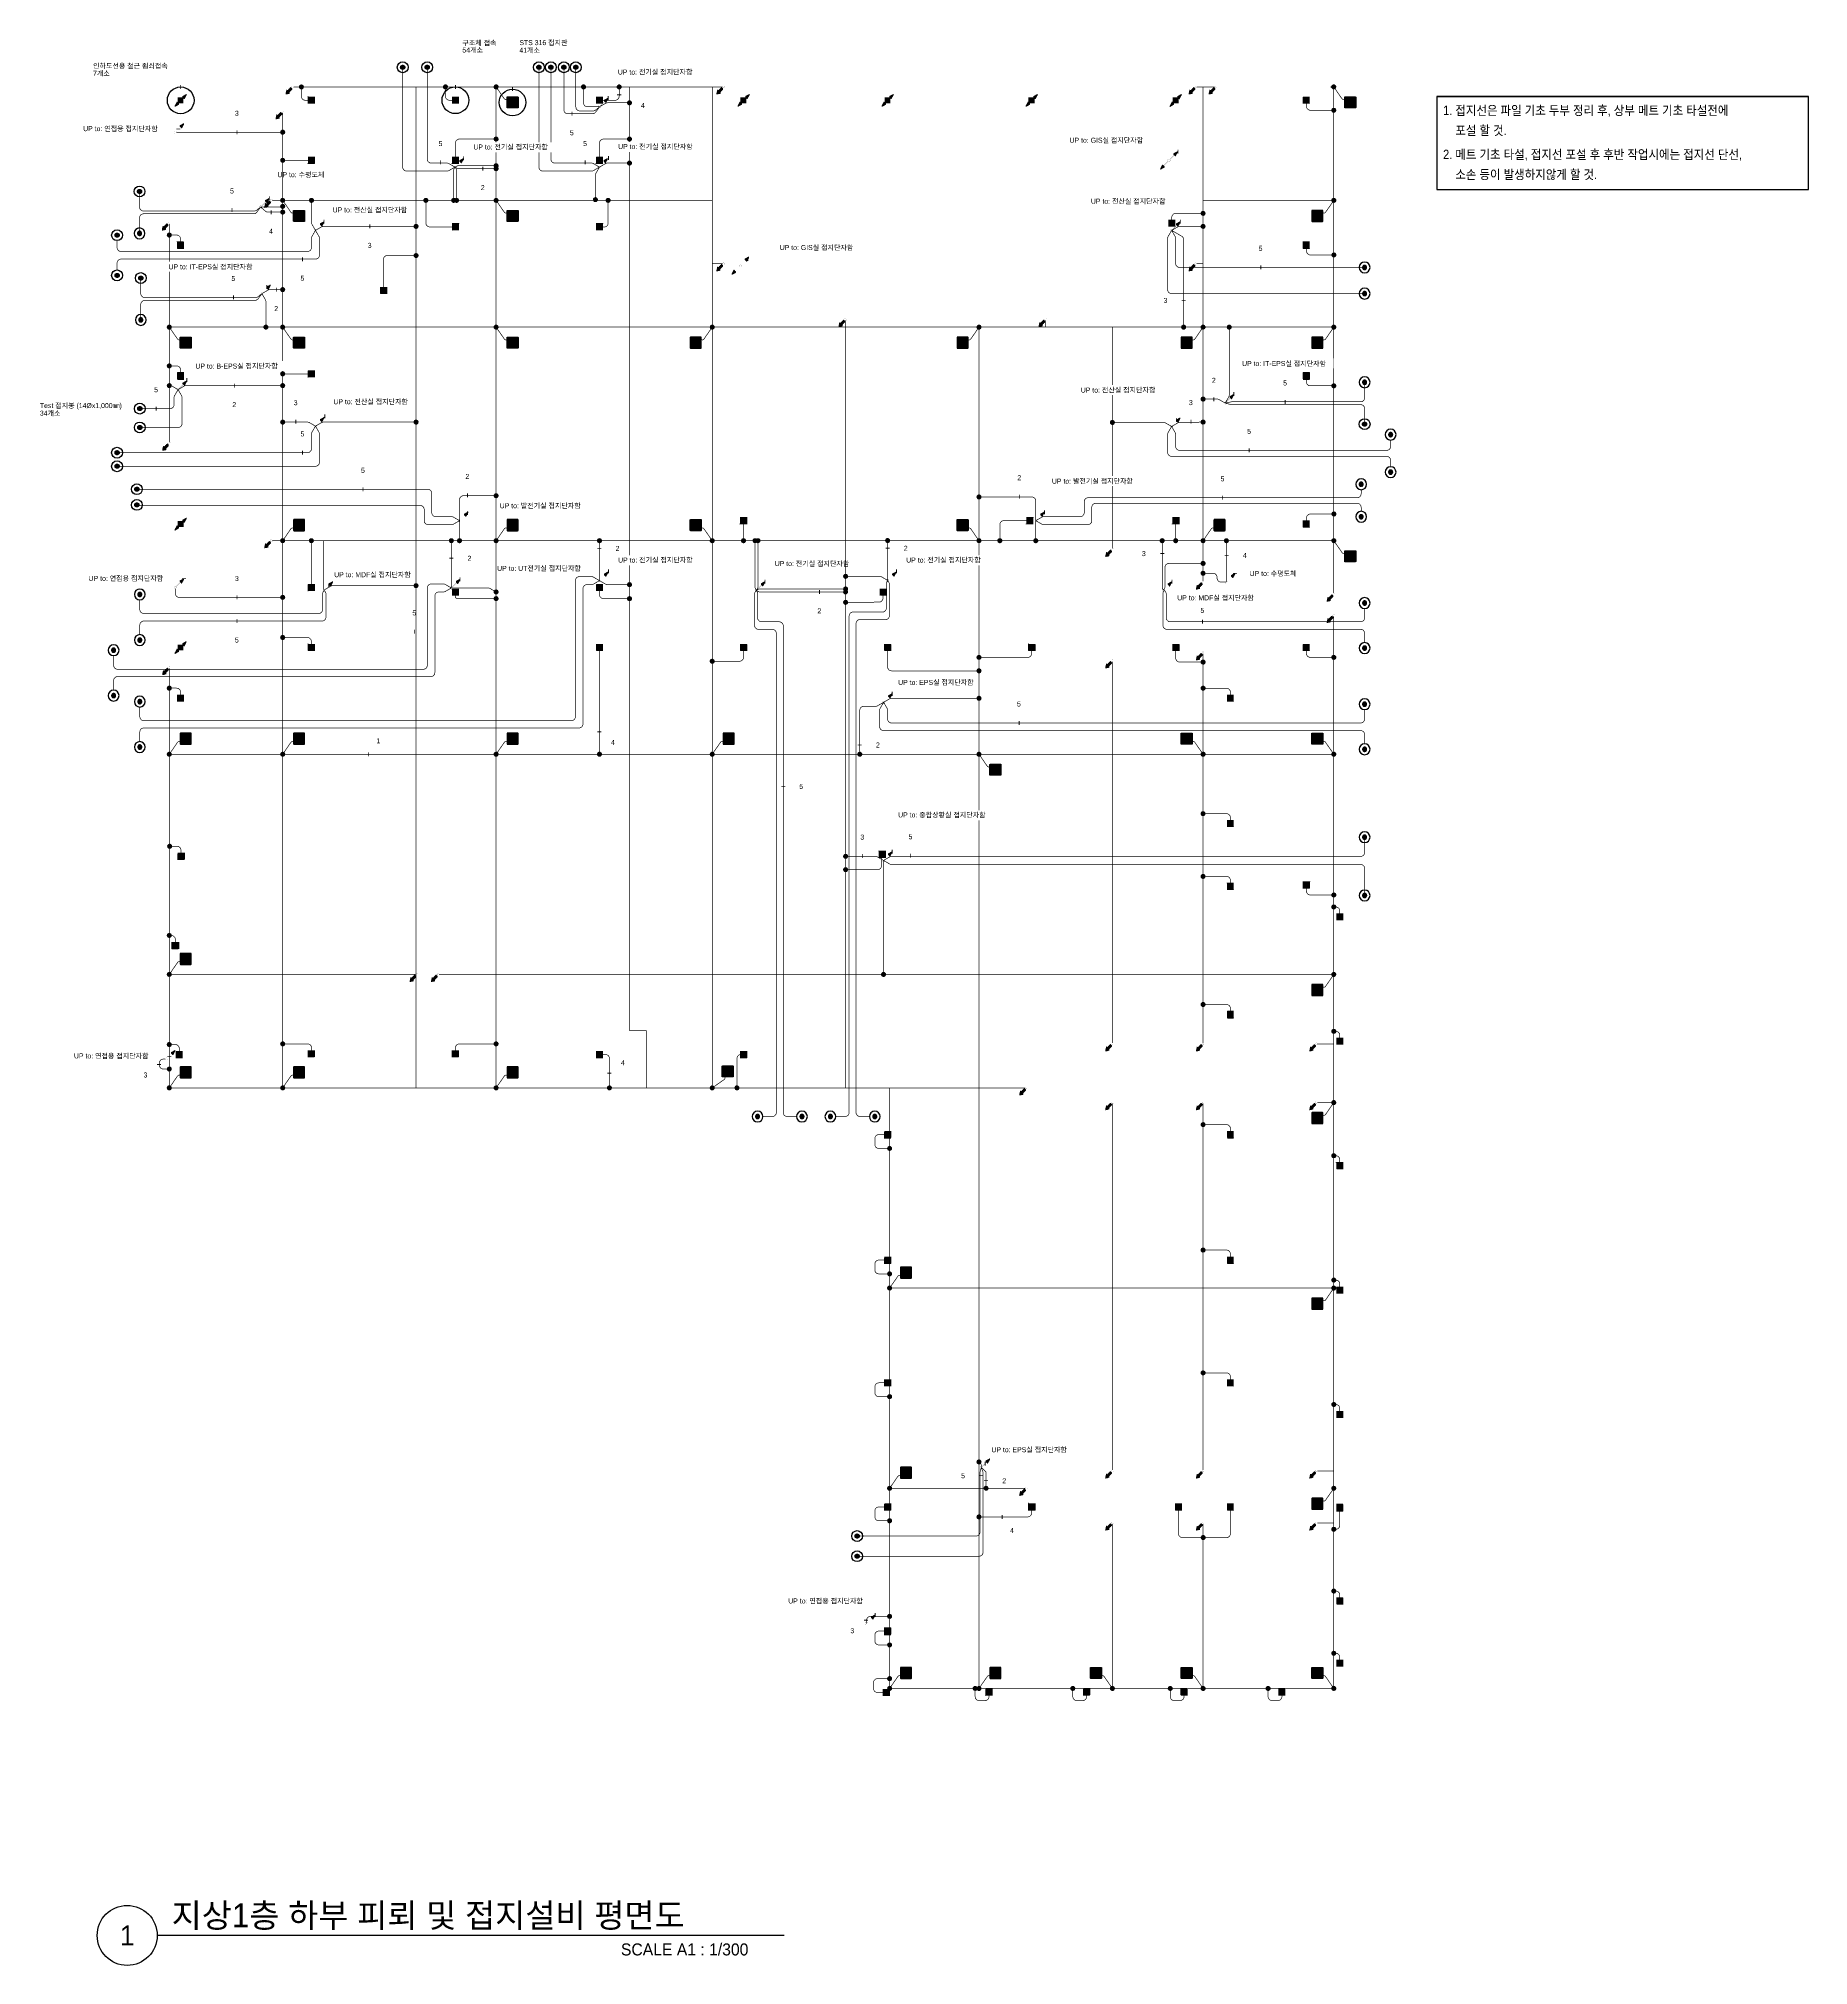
# Model space of a CAD drawing. Header units: millimetres. Extents: x 81900 to 502050, y -708375 to 1238700.
# Drawn here: x 81900 to 214588, y -525750 to -381370 of the extents above; entities that cross this region are included whole.
import ezdxf
from ezdxf.enums import TextEntityAlignment as Align

# ---------------------------------------------------------------- set-up
doc = ezdxf.new("R2010")
doc.units = ezdxf.units.MM
doc.header["$LTSCALE"] = 150
doc.set_wipeout_variables(frame=1)
for name, pattern in [('AM_ISO09W050', [22.5, 12, -1.5, 3, -1.5, 3, -1.5]), ('C2', [18.5, 13.5, -2, 1, -2]), ('HID', [2.3, 1.5, -0.8])]:
    doc.linetypes.add(name, pattern=pattern)
doc.layers.get('0').update_dxf_attribs({"lineweight": 0})
for name, color, linetype in [('------99 Grounding and Lightning', 3, 'Continuous'), ('------99 Grounding_Mesh', 6, 'Continuous'), ('-----09 E-WIRE-GV', 2, 'Continuous'), ('-----20 General Symbol', 3, 'Continuous'), ('-----29 Cable Schedule', 1, 'Continuous'), ('-----29 Indicator', 1, 'Continuous'), ('-----30 Text', 2, 'Continuous'), ('-----41 Drawing Title', 2, 'Continuous')]:
    doc.layers.add(name, color=color, linetype=linetype)
doc.styles.add('ELEC', font='')
doc.styles.get('ELEC').set_extended_font_data('Dotum')
pattern_1 = [(180, (845852.563, 610254.6404), (-1e-14, -6.25), [])]

# ---------------------------------------------------------------- blocks, each defined once
blk = doc.blocks.new('접지봉')
at = {"linetype": 'HID', "ltscale": 200}
h = blk.add_hatch(color=256, dxfattribs=at)
h.dxf.hatch_style = 1
edge = h.paths.add_edge_path()
edge.add_arc((0, 0), 102, 0, 360)
blk.add_circle((0, 0), 271)
blk.add_circle((0, 0), 102, dxfattribs=at)
blk = doc.blocks.new('접속점 (본딩)')
h = blk.add_hatch(color=256)
h.dxf.hatch_style = 1
h.paths.add_polyline_path([(125, 0, 1), (-125, 0, 1)])
at = {"const_width": 2}
for points in [[(125, 0, 1), (-125, 0)], [(125, 0, -1), (-125, 0)]]:
    blk.add_lwpolyline(points, format="xyb", dxfattribs=at)
blk = doc.blocks.new('구조체접속')
h = blk.add_hatch()
h.set_pattern_fill('ANGLE', color=1, scale=200)
h.set_pattern_definition([(0, (0, 0), (0, 55), [40, -15]), (90, (0, 0), (-55, 3e-15), [40, -15])])
h.paths.add_polyline_path([(168, 168), (-168, 168), (-168, -168), (168, -168)])
at = {"color": 1}
for p, q in [((166, 168), (168, 166)), ((-168, -166), (-166, -168))]:
    blk.add_line(p, q, dxfattribs=at)
at = {"color": 1, "const_width": 2}
blk.add_lwpolyline([(168, 168), (-168, 168), (-168, -168), (168, -168)], close=True, dxfattribs=at)
blk = doc.blocks.new('STS 316 접지판')
blk.add_wipeout([(-254, -276), (-270, -270), (-276, -254), (-276, 254), (-270, 270), (-254, 276), (254, 276), (270, 270), (276, 254), (276, -254), (270, -270), (254, -276)])
h = blk.add_hatch(color=256)
h.dxf.hatch_style = 1
h.set_gradient(color1=(132, 132, 132), color2=(214, 214, 214), tint=1, name='SPHERICAL')
edge = h.paths.add_edge_path()
edge.add_line((-254, 276), (254, 276))
edge.add_arc((254, 254), 22.1, 0, 90, ccw=False)
edge.add_line((276, 254), (276, -254))
edge.add_arc((254, -254), 22.1, 270, 360, ccw=False)
edge.add_line((254, -276), (-254, -276))
edge.add_arc((-254, -254), 22.1, 180, 270, ccw=False)
edge.add_line((-276, -254), (-276, 254))
edge.add_arc((-254, 254), 22.1, 90, 180, ccw=False)
h.paths.add_polyline_path([(-169, 221), (169, 221, -0.668179), (173, 212), (-165, 212, -1.496606)], flags=16)
h.paths.add_polyline_path([(221, 169), (221, -169, -0.668179), (212, -173), (212, 165, -1.496606)], flags=16)
h.paths.add_polyline_path([(-173, -212), (165, -212, -1.496606), (169, -221), (-169, -221, -0.668179)], flags=16)
h.paths.add_polyline_path([(-221, 169, 0.022626), (-52, 0, 1.473564), (-43, 4, 0.045564)], flags=16)
h = blk.add_hatch(color=256)
h.set_gradient(color1=(255, 255, 255), tint=1, name='SPHERICAL')
edge = h.paths.add_edge_path()
edge.add_arc((-232, 232), 22.1, 0, 360)
edge = h.paths.add_edge_path()
edge.add_arc((-78, 249), 16.6, 0, 360)
edge = h.paths.add_edge_path()
edge.add_arc((78, 249), 16.6, 0, 360)
edge = h.paths.add_edge_path()
edge.add_arc((232, 232), 22.1, 0, 360)
edge = h.paths.add_edge_path()
edge.add_arc((249, -77), 16.6, 0, 360)
edge = h.paths.add_edge_path()
edge.add_arc((249, 77), 16.6, 0, 360)
edge = h.paths.add_edge_path()
edge.add_arc((-78, -249), 16.6, 0, 360)
edge = h.paths.add_edge_path()
edge.add_arc((78, -249), 16.6, 0, 360)
edge = h.paths.add_edge_path()
edge.add_arc((232, -232), 22.1, 0, 360)
edge = h.paths.add_edge_path()
edge.add_arc((-232, -232), 22.1, 0, 360)
edge = h.paths.add_edge_path()
edge.add_arc((-249, -77), 16.6, 0, 360)
edge = h.paths.add_edge_path()
edge.add_arc((-249, 77), 16.6, 0, 360)
edge = h.paths.add_edge_path()
edge.add_arc((0, 0), 22.1, 0, 360)
h = blk.add_hatch(color=256)
h.set_gradient(color1=(255, 255, 255), tint=1, name='SPHERICAL')
edge = h.paths.add_edge_path()
edge.add_arc((-249, -77), 16.6, 0, 360)
edge = h.paths.add_edge_path()
edge.add_arc((-249, 77), 16.6, 0, 360)
edge = h.paths.add_edge_path()
edge.add_arc((-232, 232), 22.1, 0, 360)
edge = h.paths.add_edge_path()
edge.add_arc((-78, 249), 16.6, 0, 360)
edge = h.paths.add_edge_path()
edge.add_arc((78, 249), 16.6, 0, 360)
edge = h.paths.add_edge_path()
edge.add_arc((0, 0), 22.1, 0, 360)
edge = h.paths.add_edge_path()
edge.add_arc((232, 232), 22.1, 0, 360)
h = blk.add_hatch(color=256)
h.set_gradient(color1=(132, 132, 132), one_color=1, tint=1, name='SPHERICAL')
edge = h.paths.add_edge_path()
edge.add_arc((0, 0), 22.1, 0, 360)
for points in [[(-254, 276), (254, 276, -0.414214), (276, 254), (276, -254, -0.414214), (254, -276), (-254, -276, -0.414214), (-276, -254), (-276, 254, -0.414214), (-254, 276, 0.033225)], [(-221, -169), (-221, 169, -0.668179), (-212, 173), (-43, 4, -0.414214), (-43, -4), (-212, -173, -0.668179), (-221, -169, -0.016281)], [(-169, 221), (169, 221, -0.668179), (173, 212), (4, 43, -0.414214), (-4, 43), (-173, 212, -0.668179), (-169, 221, -0.016281)], [(221, -169), (221, 169, 0.668179), (212, 173), (43, 4, 0.414214), (43, -4), (212, -173, 0.668179), (221, -169, 0.016281)], [(-169, -221), (169, -221, 0.668179), (173, -212), (4, -43, 0.414214), (-4, -43), (-173, -212, 0.668179), (-169, -221, 0.016281)]]:
    blk.add_lwpolyline(points, format="xyb")
for centre, radius in [((-249, 77), 16.6), ((-232, 232), 22.1), ((-78, 249), 16.6), ((0, 0), 22.1), ((78, 249), 16.6), ((232, 232), 22.1), ((249, 77), 16.6), ((-249, -77), 16.6), ((-232, -232), 22.1), ((-78, -249), 16.6), ((78, -249), 16.6), ((232, -232), 22.1), ((249, -77), 16.6)]:
    blk.add_circle(centre, radius)
blk = doc.blocks.new('A$Ccb354d3c')
at = {"layer": '------99 Grounding_Mesh', "xscale": 1.5, "yscale": 1.5, "zscale": 1.5}
blk.add_blockref('STS 316 접지판', (1232, -1164), dxfattribs=at)
at = {"layer": '------99 Grounding_Mesh', "linetype": 'AM_ISO09W050', "ltscale": 0.12, "const_width": 50}
blk.add_lwpolyline([(619, -893), (0, 0)], dxfattribs=at)
blk.add_lwpolyline([(619, -893, 0.7141311), (884, -816)], format="xyb", dxfattribs=at)
at = {"layer": '------99 Grounding_Mesh', "xscale": 1.5, "yscale": 1.5, "zscale": 1.5}
blk.add_blockref('접속점 (본딩)', (0, 0), dxfattribs=at)
blk = doc.blocks.new('입상입하1')
h = blk.add_hatch()
h.set_pattern_fill('ANSI31', color=256, scale=50, angle=135)
h.set_pattern_definition([(180, (845993.8846, 610394.13), (-1e-14, -6.25), [])])
h.paths.add_polyline_path([(432, 432), (321, 228), (229, 321)])
at = {"const_width": 3.93}
blk.add_lwpolyline([(0, 61, -1), (0, -61, -1), (0, 61)], format="xyb", dxfattribs=at)
for points in [[(43, 43), (275, 275)], [(434, 433), (322, 227), (229, 321), (434, 433)]]:
    blk.add_lwpolyline(points, dxfattribs=at)
blk = doc.blocks.new("'인하도선용 수직철근 또는 철골")
h = blk.add_hatch()
h.set_pattern_fill('ANSI31', color=256, scale=50, angle=135)
h.set_pattern_definition(pattern_1)
h.paths.add_polyline_path([(291, 293), (180, 89), (88, 181)])
h = blk.add_hatch()
h.set_pattern_fill('ANSI31', color=256, scale=50, angle=135)
h.set_pattern_definition(pattern_1)
h.paths.add_polyline_path([(-291, -293), (-180, -89), (-88, -181)])
at = {"const_width": 3.93}
for points in [[(293, 293), (181, 88), (88, 181), (293, 293)], [(-293, -293), (-181, -88), (-88, -181), (-293, -293)]]:
    blk.add_lwpolyline(points, dxfattribs=at)
at = {"xscale": 0.8, "yscale": 0.8, "zscale": 0.8}
blk.add_blockref('구조체접속', (0, 0), dxfattribs=at)
blk = doc.blocks.new('입상입하2')
h = blk.add_hatch()
h.set_pattern_fill('ANSI31', color=256, scale=100, angle=135)
h.set_pattern_definition([(180, (0, 0), (-2e-14, -12.5), [])])
h.paths.add_polyline_path([(326, 242), (377, 192), (433, 433), (192, 377), (242, 326), (39, 124), (124, 39)])
at = {"const_width": 3.93}
blk.add_lwpolyline([(0, 61, -1), (0, -61, -1), (0, 61)], format="xyb", dxfattribs=at)
blk.add_lwpolyline([(377, 192), (326, 242), (124, 39), (39, 124), (242, 326), (192, 377), (433, 433)], close=True, dxfattribs=at)

msp = doc.modelspace()

# ---------------------------------------------------------------- linework, layer by layer
at = {"layer": '------99 Grounding_Mesh', "linetype": 'AM_ISO09W050', "const_width": 50, "elevation": 0}
for points in [[(132404, -459995), (132404, -384995)], [(168727, -384995), (170080, -384995)], [(179001, -384995), (179002, -422921)], [(169204, -393495), (179004, -393495)], [(132404, -398245), (133180, -398245)], [(132404, -398245), (133180, -398245)], [(168727, -398245), (169204, -398245)], [(157404, -402995), (157404, -402489)], [(91704, -402995), (179004, -402995)], [(162404, -402995), (162404, -419571)], [(179002, -424669), (179005, -504995)], [(91704, -428569), (91704, -459995)], [(162404, -428069), (162404, -456621)], [(169204, -427469), (169204, -456621)], [(91704, -451495), (110180, -451495)], [(111927, -451495), (179003, -451495)], [(177777, -456695), (179004, -456695)], [(91704, -459995), (155880, -459995)], [(145704, -459995), (145704, -504995)], [(162404, -461169), (162404, -488621)], [(169204, -461169), (169204, -488621)], [(177777, -461095), (179004, -461095)], [(145705, -474995), (179004, -474995)], [(177777, -488695), (179005, -488695)], [(162404, -492669), (162404, -504995)], [(169204, -492669), (169204, -504995)], [(177777, -492595), (179005, -492595)], [(145705, -504995), (179004, -504995)]]:
    msp.add_lwpolyline(points, dxfattribs=at)
at = {"layer": '------99 Grounding_Mesh', "elevation": 0}
msp.add_lwpolyline([(178777, -384995), (179004, -384995)], dxfattribs=at)
at = {"layer": '-----09 E-WIRE-GV', "color": 2, "linetype": 'C2', "ltscale": 0.3, "const_width": 50, "elevation": 0}
for points in [[(113121, -391003), (112671, -391263, -0.1316525), (112521, -391303), (109501, -391303, -0.4142136), (109201, -391003), (109201, -383524)], [(113121, -391003), (112671, -390743, 0.1316525), (112521, -390703), (111340, -390703, -0.4142136), (111040, -390403), (111040, -383524)], [(121282, -383524), (121282, -386707, 0.4142136), (121582, -387007), (123423, -387007, 0.2363228), (123664, -386887), (123954, -386499)], [(113462, -417495), (113012, -417235, 0.1316525), (112862, -417195), (111681, -417195, -0.4142136), (111381, -416895), (111381, -415438, 0.4142136), (111081, -415138), (89274, -415138)], [(113462, -417495), (113012, -417755, -0.1316525), (112862, -417795), (111114, -417795, -0.4142136), (110814, -417495), (110814, -416657, 0.4142136), (110514, -416357), (89274, -416357)], [(135714, -422715), (135637, -422819, 0.1594596), (135579, -422996), (135579, -425341, 0.4142136), (135879, -425641), (136911, -425641, -0.4142136), (137211, -425941), (137211, -461840, -0.4142136), (136911, -462140), (136211, -462140)], [(135714, -422715), (135774, -422834, -0.1191778), (135808, -422971), (135808, -424774, 0.4142136), (136108, -425074), (137429, -425074, -0.4142136), (137729, -425374), (137729, -461840, 0.4142136), (138029, -462140), (138729, -462140)]]:
    msp.add_lwpolyline(points, format="xyb", dxfattribs=at)
at = {"layer": '-----09 E-WIRE-GV', "color": 2, "linetype": 'C2', "ltscale": 0.3, "const_width": 50}
for points in [[(123954, -391003), (123504, -391263, -0.1316525), (123354, -391303), (119714, -391303, -0.4142136), (119414, -391003), (119414, -383524)], [(123954, -391003), (123504, -390743, 0.1316525), (123354, -390703), (120612, -390703, -0.4142136), (120312, -390403), (120312, -383524)], [(123954, -386499), (123655, -386733, -0.1672844), (123470, -386796), (122480, -386796, -0.4142136), (122180, -386496), (122180, -383524)], [(89474, -392828), (89474, -393992, 0.4142136), (89774, -394292), (98070, -394292, 0.1672844), (98255, -394228), (98554, -393995)], [(89474, -395967), (89474, -394803, -0.4142136), (89774, -394503), (98023, -394503, 0.2363228), (98264, -394382), (98554, -393995)], [(102662, -395745), (102402, -396195, 0.1316525), (102362, -396345), (102362, -397028, -0.4142136), (102062, -397328), (88089, -397328, -0.4142136), (87789, -397028), (87789, -396510)], [(102662, -395745), (102921, -396195, -0.1316525), (102962, -396345), (102962, -397595, -0.4142136), (102662, -397895), (88089, -397895, 0.4142136), (87789, -398195), (87789, -398713)], [(166846, -395745), (166586, -396195, 0.1316525), (166546, -396345), (166546, -400182, 0.4142136), (166846, -400482), (181313, -400482)], [(166846, -395745), (167105, -396195, -0.1316525), (167146, -396345), (167146, -398221, 0.4142136), (167446, -398521), (181313, -398521)], [(89566, -399317), (89566, -400481, 0.4142136), (89866, -400781), (98162, -400781, 0.1672844), (98347, -400718), (98646, -400484)], [(89566, -402456), (89566, -401292, -0.4142136), (89866, -400992), (98115, -400992, 0.2363228), (98356, -400872), (98646, -400484)], [(170862, -408685), (171283, -408596, -0.0526119), (171345, -408589), (181013, -408589, 0.4142136), (181313, -408289), (181313, -407125)], [(92362, -407675), (92102, -408125, 0.1316525), (92062, -408275), (92062, -408799, -0.4142136), (91762, -409099), (89493, -409099)], [(92362, -407675), (92621, -408125, -0.1316525), (92662, -408275), (92662, -410213, -0.4142136), (92362, -410513), (89493, -410513)], [(181313, -410264), (181313, -409100, 0.4142136), (181013, -408800), (171351, -408800, -0.0620929), (171277, -408791), (170862, -408685)], [(102662, -410411), (102402, -410861, 0.1316525), (102362, -411011), (102362, -412102, -0.4142136), (102062, -412402), (87789, -412402)], [(102662, -410411), (102921, -410861, -0.1316525), (102962, -411011), (102962, -413117, -0.4142136), (102662, -413417), (87789, -413417)], [(166846, -410437), (166586, -410887, 0.1316525), (166546, -411037), (166546, -412379, 0.4142136), (166846, -412679), (182964, -412679, -0.4142136), (183264, -412979), (183264, -413451)], [(166846, -410437), (167105, -410887, -0.1316525), (167146, -411037), (167146, -411927, 0.4142136), (167446, -412227), (182964, -412227, 0.4142136), (183264, -411927), (183264, -411455)], [(156662, -417495), (157112, -417755, 0.1316525), (157262, -417795), (160559, -417795, 0.4142136), (160859, -417495), (160859, -416494, -0.4142136), (161159, -416194), (180755, -416194, -0.4142136), (181055, -416494), (181055, -416794)], [(89493, -423428), (89493, -424149, 0.4142136), (89793, -424449), (102898, -424449, 0.4142136), (103198, -424149), (103198, -422983, -0.1437066), (103246, -422821), (103314, -422715)], [(89493, -426036), (89493, -425316, -0.4142136), (89793, -425016), (103150, -425016, 0.4142136), (103450, -424716), (103450, -422996, 0.163907), (103389, -422815), (103314, -422715)], [(166301, -422715), (166235, -422823, 0.1382502), (166191, -422980), (166191, -425335, 0.4142136), (166491, -425635), (181013, -425635, -0.4142136), (181313, -425935), (181313, -426635)], [(166301, -422715), (166378, -422813, -0.1686944), (166443, -422999), (166443, -424771, 0.4142136), (166743, -425071), (181013, -425071, 0.4142136), (181313, -424771), (181313, -424071)], [(145255, -431103), (144995, -431553, 0.1316525), (144955, -431703), (144955, -432922, 0.4142136), (145255, -433222), (181013, -433222, -0.4142136), (181313, -433522), (181313, -434222)], [(145255, -431103), (145514, -431553, -0.1316525), (145555, -431703), (145555, -432355, 0.4142136), (145855, -432655), (181013, -432655, 0.4142136), (181313, -432355), (181313, -431655)], [(145246, -442953), (145696, -442693, -0.1316525), (145846, -442653), (181013, -442653, 0.4142136), (181313, -442353), (181313, -441211)], [(145246, -442953), (145696, -443213, 0.1316525), (145846, -443253), (181015, -443253, -0.4142136), (181315, -443553), (181315, -445578)], [(143268, -495087), (152408, -495087, 0.4142136), (152708, -494787), (152708, -488849, 0.0894457), (152689, -488744), (152574, -488435)], [(143268, -493574), (152180, -493574, 0.4142136), (152480, -493274), (152480, -488834, -0.0639651), (152489, -488758), (152574, -488435)]]:
    msp.add_lwpolyline(points, format="xyb", dxfattribs=at)
at = {"layer": '-----09 E-WIRE-GV', "color": 4, "linetype": 'C2', "ltscale": 0.1, "const_width": 50, "elevation": 0}
for points in [[(102100, -385996), (101906, -385996, -0.4142136), (101606, -385696), (101606, -384995)], [(112900, -385996), (112706, -385996, -0.4142136), (112406, -385696), (112406, -384995)], [(124201, -385996), (125130, -385996, 0.4142136), (125430, -385696), (125430, -384995)], [(112902, -395493), (111236, -395488, -0.4133811), (110936, -395188), (110936, -393495)], [(124604, -393495), (124604, -395193, -0.4142136), (124304, -395493), (124201, -395493)], [(92551, -396590), (92551, -396395, 0.4142136), (92251, -396095), (91704, -396095)], [(92551, -406393), (92551, -406198, 0.4142136), (92251, -405898), (91704, -405898)], [(176950, -406897), (176950, -407092, 0.4142136), (177250, -407392), (179004, -407392)], [(155954, -417495), (154267, -417495, 0.4142136), (153967, -417795), (153967, -418995)], [(126204, -423338), (124254, -423338, -0.4142136), (123954, -423038), (123954, -422747)], [(116204, -423338), (113304, -423338, -0.4142136), (113154, -423188), (113154, -423091)], [(145206, -423095), (145206, -423299, -0.4121817), (144908, -423599), (142404, -423616)], [(134754, -426992), (134754, -427729, -0.4142136), (134454, -428029), (132404, -428029)], [(152404, -428748), (145854, -428748, -0.4142136), (145554, -428448), (145554, -427244)], [(92551, -430540), (92551, -430345, 0.4142136), (92251, -430045), (91704, -430045)], [(171254, -439943), (171254, -439748, 0.4142136), (170954, -439448), (169204, -439448)], [(92577, -442388), (92577, -442193, 0.4142136), (92277, -441893), (91729, -441893)], [(142404, -443645), (144801, -443645, 0.4142136), (145101, -443345), (145101, -442744)], [(134754, -457495), (134559, -457495, 0.4142136), (134259, -457795), (134259, -459995)], [(179454, -491702), (179454, -492768, -0.4142136), (179154, -493068), (179004, -493068)], [(153154, -505497), (153154, -505604, -0.4142136), (152854, -505904), (152417, -505904, -0.4142136), (152117, -505604), (152117, -504995)], [(160474, -505497), (160474, -505604, -0.4142136), (160174, -505904), (159737, -505904, -0.4142136), (159437, -505604), (159437, -504995)], [(167777, -505497), (167777, -505604, -0.4142136), (167477, -505904), (167040, -505904, -0.4142136), (166740, -505604), (166740, -504995)], [(175114, -505497), (175114, -505604, -0.4142136), (174814, -505904), (174377, -505904, -0.4142136), (174077, -505604), (174077, -504995)]]:
    msp.add_lwpolyline(points, format="xyb", dxfattribs=at)
at = {"layer": '-----09 E-WIRE-GV', "color": 1, "linetype": 'C2', "ltscale": 0.3, "const_width": 50}
for points in [[(123954, -386487), (123059, -386487, -0.4142136), (122759, -386187), (122759, -384995)], [(123954, -391003), (123694, -391453, 0.1316525), (123654, -391603), (123647, -393441)], [(123954, -391003), (124404, -390743, -0.1316525), (124554, -390703), (126204, -390703)], [(98646, -400484), (99096, -400225, -0.1316525), (99246, -400184), (100204, -400184)], [(98646, -400484), (98905, -400934, -0.1316525), (98946, -401084), (98946, -402995)], [(92362, -407675), (92812, -407415, -0.1316525), (92962, -407375), (100204, -407375)], [(170862, -408685), (170412, -408426, 0.1316525), (170262, -408385), (169204, -408385)], [(156662, -418995), (156662, -416018, 0.4142136), (156362, -415718), (152404, -415718)], [(123954, -421987), (124404, -422247, 0.1316525), (124554, -422287), (126204, -422287)], [(145255, -431103), (144805, -431363, -0.1316525), (144655, -431403), (143768, -431403, 0.4142136), (143468, -431703), (143468, -434995)], [(145255, -431103), (145705, -430844, -0.1316525), (145855, -430803), (152404, -430803)], [(152936, -489995), (152936, -488865, 0.0894457), (152917, -488760), (152574, -488435)]]:
    msp.add_lwpolyline(points, format="xyb", dxfattribs=at)
at = {"layer": '-----09 E-WIRE-GV', "color": 4, "linetype": 'C2', "ltscale": 0.1, "const_width": 50}
for points in [[(176950, -386250), (176950, -386445, 0.4142136), (177250, -386745), (179004, -386745)], [(176957, -397094), (176957, -397288, 0.4142136), (177257, -397588), (179010, -397588)], [(176957, -417490), (176957, -417295, -0.4142136), (177257, -416995), (179010, -416995)], [(102354, -426743), (102354, -426548, 0.4142136), (102054, -426248), (100204, -426248)], [(156354, -427247), (156354, -427442, -0.4142136), (156054, -427742), (152404, -427742)], [(167154, -427242), (167154, -427792, 0.4142136), (167454, -428092), (169204, -428092)], [(176950, -427244), (176950, -427438, 0.4142136), (177250, -427738), (179004, -427738)], [(171254, -430543), (171254, -430348, 0.4142136), (170954, -430048), (169204, -430048)], [(171254, -444643), (171254, -444448, 0.4142136), (170954, -444148), (169204, -444148)], [(176950, -445047), (176950, -445242, 0.4142136), (177250, -445542), (179003, -445542)], [(179454, -446933), (179454, -446738, 0.4142136), (179154, -446438), (179003, -446438)], [(92154, -449068), (92154, -448873, 0.4142136), (91854, -448573), (91704, -448573)], [(171254, -454243), (171254, -454048, 0.4142136), (170954, -453748), (169204, -453748)], [(179454, -456253), (179454, -456058, 0.4142136), (179154, -455758), (179004, -455758)], [(92454, -457243), (92454, -457048, 0.4142136), (92154, -456748), (91704, -456748)], [(102370, -457193), (102370, -456998, 0.4142136), (102070, -456698), (100204, -456698)], [(113154, -457193), (113154, -456998, -0.4142136), (113454, -456698), (116204, -456698)], [(124206, -457495), (124400, -457495, -0.4142136), (124700, -457795), (124700, -459995)], [(171254, -463243), (171254, -463048, 0.4142136), (170954, -462748), (169204, -462748)], [(145302, -463495), (144896, -463495, 0.4142136), (144596, -463795), (144596, -464232, 0.4142136), (144896, -464532), (145704, -464532)], [(179454, -465573), (179454, -465378, 0.4142136), (179154, -465078), (179004, -465078)], [(145302, -472895), (144896, -472895, 0.4142136), (144596, -473195), (144596, -473632, 0.4142136), (144896, -473932), (145704, -473932)], [(171254, -472643), (171254, -472448, 0.4142136), (170954, -472148), (169204, -472148)], [(179454, -474893), (179454, -474698, 0.4142136), (179154, -474398), (179004, -474398)], [(145302, -482095), (144896, -482095, 0.4142136), (144596, -482395), (144596, -482832, 0.4142136), (144896, -483132), (145704, -483132)], [(171254, -481843), (171254, -481648, 0.4142136), (170954, -481348), (169204, -481348)], [(179454, -484213), (179454, -484018, 0.4142136), (179154, -483718), (179004, -483718)], [(145302, -491395), (144896, -491395, 0.4142136), (144596, -491695), (144596, -492132, 0.4142136), (144896, -492432), (145704, -492432)], [(167354, -491642), (167354, -493389, 0.4142136), (167654, -493689), (169328, -493689)], [(171254, -491642), (171254, -493389, -0.4142136), (170954, -493689), (169328, -493689)], [(179454, -498193), (179454, -497998, 0.4142136), (179154, -497698), (179004, -497698)], [(145302, -500695), (144896, -500695, 0.4142136), (144596, -500995), (144596, -501432, 0.4142136), (144896, -501732), (145704, -501732)], [(179454, -502853), (179454, -502658, 0.4142136), (179154, -502358), (179004, -502358)], [(145202, -505295), (144796, -505295, -0.4142136), (144496, -504995), (144496, -504558, -0.4142136), (144796, -504258), (145704, -504258)]]:
    msp.add_lwpolyline(points, format="xyb", dxfattribs=at)
at = {"layer": '-----09 E-WIRE-GV', "color": 3, "linetype": 'C2', "ltscale": 0.3, "const_width": 50, "elevation": 0}
msp.add_lwpolyline([(92246, -388388), (100204, -388388)], dxfattribs=at)
at = {"layer": '-----09 E-WIRE-GV', "color": 1, "linetype": 'C2', "ltscale": 0.3, "const_width": 50, "elevation": 0}
for points in [[(113121, -391003), (113059, -391110, 0.1327942), (113018, -391261), (113018, -393495)], [(113121, -391003), (113228, -390941, -0.1327942), (113379, -390900), (116204, -390900)], [(113121, -391003), (113189, -391104, -0.1491823), (113240, -391271), (113240, -393495)], [(113121, -391003), (113222, -391071, 0.1491823), (113390, -391122), (116204, -391122)], [(113462, -417495), (113462, -415923, -0.4142136), (113762, -415623), (116204, -415623)], [(135714, -422715), (135651, -422608, -0.1327942), (135610, -422457), (135610, -418995)], [(135714, -422715), (135782, -422614, 0.1491823), (135833, -422447), (135833, -418995)], [(116204, -422838), (115754, -422578, 0.1316525), (115604, -422538), (112849, -422538)], [(135714, -422715), (135820, -422653, -0.1327942), (135972, -422612), (142404, -422612)], [(135714, -422715), (135815, -422783, 0.1491823), (135982, -422834), (142404, -422834)]]:
    msp.add_lwpolyline(points, format="xyb", dxfattribs=at)
at = {"layer": '-----09 E-WIRE-GV', "color": 4, "linetype": 'C2', "ltscale": 0.3, "const_width": 50}
for points in [[(98554, -393995), (98903, -394301, 0.1815656), (99101, -394375), (100204, -394375)], [(170954, -422095), (170553, -422095, -0.4142136), (170253, -421795), (170253, -421737, 0.4142136), (169953, -421437), (169204, -421437)]]:
    msp.add_lwpolyline(points, format="xyb", dxfattribs=at)
for points in [[(98554, -393995), (100204, -393995)], [(170954, -422095), (170954, -418995)]]:
    msp.add_lwpolyline(points, dxfattribs=at)
at = {"layer": '-----09 E-WIRE-GV', "color": 3, "linetype": 'C2', "ltscale": 0.3, "const_width": 50}
for points in [[(102662, -395745), (102402, -395295, -0.1316525), (102362, -395145), (102362, -393495)], [(166846, -395745), (167296, -395485, -0.1316525), (167446, -395445), (169204, -395445)], [(166846, -395745), (167596, -396178, -0.2679492), (167746, -396438), (167746, -402995)], [(102662, -410411), (102212, -410151, 0.1316525), (102062, -410111), (100204, -410111)], [(166846, -410437), (166396, -410177, 0.1316525), (166246, -410137), (162404, -410137)], [(166846, -410437), (167296, -410177, -0.1316525), (167446, -410137), (169204, -410110)], [(103314, -422715), (103264, -422588, -0.0934639), (103243, -422478), (103243, -418995)], [(166235, -422715), (166174, -422602, -0.1241405), (166138, -422459), (166138, -418995)], [(166235, -422715), (166301, -422607, 0.1379562), (166345, -422451), (166345, -420998, -0.4142136), (166645, -420698), (169204, -420698)], [(103351, -422665), (103801, -422405, -0.1316525), (103951, -422365), (110204, -422365)], [(145246, -442953), (144796, -442693, 0.1316525), (144646, -442653), (142404, -442653)], [(91402, -457837), (91259, -457837, 0.4142136), (90959, -458137), (90959, -458283, 0.4142136), (91259, -458583), (91704, -458583)], [(143974, -500130), (143974, -499896, -0.4142136), (144274, -499596), (145704, -499596)]]:
    msp.add_lwpolyline(points, format="xyb", dxfattribs=at)
at = {"layer": '-----09 E-WIRE-GV', "color": 1, "linetype": 'C2', "ltscale": 0.3, "const_width": 50, "elevation": 0}
for points in [[(113462, -417495), (113462, -418995)], [(112849, -422538), (112849, -418995)], [(123954, -421987), (123954, -418995)], [(145554, -421977), (145554, -418985)]]:
    msp.add_lwpolyline(points, dxfattribs=at)
at = {"layer": '-----09 E-WIRE-GV', "color": 4, "linetype": 'C2', "ltscale": 0.1, "const_width": 50, "elevation": 0}
for points in [[(134752, -417747), (134752, -418995)], [(123954, -427244), (123954, -434995)]]:
    msp.add_lwpolyline(points, dxfattribs=at)
at = {"layer": '-----09 E-WIRE-GV', "color": 4, "linetype": 'C2', "ltscale": 0.3, "const_width": 50, "elevation": 0}
msp.add_lwpolyline([(167154, -418995), (167154, -417747)], dxfattribs=at)
at = {"layer": '-----09 E-WIRE-GV', "color": 3, "linetype": 'C2', "ltscale": 0.3, "const_width": 50}
msp.add_lwpolyline([(145246, -442953), (145246, -451495)], dxfattribs=at)
at = {"layer": '-----29 Cable Schedule'}
msp.add_lwpolyline([(186728, -385703), (214588, -385703)], dxfattribs=at)
msp.add_lwpolyline([(186728, -392690), (214588, -392690), (214588, -385703), (186728, -385703)], close=True, dxfattribs=at)
at = {"layer": '-----29 Indicator', "elevation": 0}
for points in [[(91379, -388150, 0, 0, 0), (92242, -388150, 64.2, 64.2, 0), (92542, -388150, 0, 0, 0)], [(114436, -389524, 0, 0, 0), (113772, -389524, 0, 0, 0), (113772, -390203, 64.2, 64.2, 0), (113772, -390504, 0, 0, 0)], [(165162, -389016, 0, 0, 0), (167323, -389016, 0, 0, 0), (167323, -389695, 64.2, 64.2, 0), (167323, -389996, 0, 0, 0)], [(99335, -395403, 0, 0, 0), (99335, -394540, 64.2, 64.2, 0), (99335, -394239, 0, 0, 0)], [(137240, -397057, 0, 0, 0), (135079, -397057, 0, 0, 0), (135079, -397735, 64.2, 64.2, 0), (135079, -398036, 0, 0, 0)], [(93502, -405905, 0, 0, 0), (93013, -405905, 0, 0, 0), (93013, -406797, 64.2, 64.2, 0), (93013, -407098, 0, 0, 0)], [(103846, -408575, 0, 0, 0), (103357, -408575, 0, 0, 0), (103357, -409525, 64.2, 64.2, 0), (103357, -409825, 0, 0, 0)], [(116375, -416369, 0, 0, 0), (114077, -416369, 0, 0, 0), (114077, -416761, 64.2, 64.2, 0), (114077, -417061, 0, 0, 0)], [(171989, -420094, 0, 0, 0), (171126, -420094, 64.2, 64.2, 0), (170826, -420094, 0, 0, 0)], [(103946, -421535, 0, 0, 0), (103665, -421535, 0, 0, 0), (103665, -422213, 64.2, 64.2, 0), (103665, -422514, 0, 0, 0)], [(137029, -420736, 0, 0, 0), (136364, -420736, 0, 0, 0), (136364, -421915, 64.2, 64.2, 0), (136364, -422216, 0, 0, 0)], [(91791, -421846, 0, 0, 0), (92654, -421846, 64.2, 64.2, 0), (92955, -421846, 0, 0, 0)], [(107031, -433982, 0, 0, 0), (106647, -433982, 0, 0, 0), (106647, -434845, 64.2, 64.2, 0), (106647, -435145, 0, 0, 0)], [(124967, -433701, 0, 0, 0), (124967, -433316, 0, 0, 0), (124104, -433316, 64.2, 64.2, 0), (123803, -433316, 0, 0, 0)]]:
    msp.add_lwpolyline(points, format="xyseb", dxfattribs=at)
at = {"layer": '-----29 Indicator'}
for points in [[(125287, -389490, 0, 0, 0), (124623, -389490, 0, 0, 0), (124623, -390169, 64.2, 64.2, 0), (124623, -390469, 0, 0, 0)], [(98521, -398466, 0, 0, 0), (99010, -398466, 0, 0, 0), (99010, -399835, 64.2, 64.2, 0), (99010, -400135, 0, 0, 0)], [(99725, -401198, 0, 0, 0), (99725, -400335, 64.2, 64.2, 0), (99725, -400034, 0, 0, 0)], [(172002, -405714, 0, 0, 0), (171513, -405714, 0, 0, 0), (171513, -407843, 64.2, 64.2, 0), (171513, -408143, 0, 0, 0)], [(96583, -408388, 0, 0, 0), (96583, -407525, 64.2, 64.2, 0), (96583, -407225, 0, 0, 0)], [(157772, -414526, 0, 0, 0), (157312, -414526, 0, 0, 0), (157312, -416713, 64.2, 64.2, 0), (157312, -417013, 0, 0, 0)], [(146281, -429642, 0, 0, 0), (145896, -429642, 0, 0, 0), (145896, -430320, 64.2, 64.2, 0), (145896, -430621, 0, 0, 0)], [(90690, -457627, 0, 0, 0), (91553, -457627, 64.2, 64.2, 0), (91854, -457627, 0, 0, 0)], [(144240, -498467, 0, 0, 0), (144624, -498467, 0, 0, 0), (144624, -499330, 64.2, 64.2, 0), (144624, -499631, 0, 0, 0)]]:
    msp.add_lwpolyline(points, format="xyseb", dxfattribs=at)
msp.add_circle((113152, -385995), 1000, dxfattribs=at)
at = {"layer": '-----41 Drawing Title', "color": 7}
msp.add_line((137801, -523500), (90799, -523500), dxfattribs=at)
msp.add_circle((88549, -523500), 2250, dxfattribs=at)

# ---------------------------------------------------------------- block references
at = {"layer": '------99 Grounding and Lightning', "yscale": 1.5, "zscale": 1.5}
for name, p, xscale in [('접지봉', (109201, -383524), 1.5), ('접지봉', (111040, -383524), 1.5), ('접지봉', (119414, -383524), 1.5), ('접지봉', (120312, -383524), 1.5), ('접속점 (본딩)', (122759, -384995), -1.5), ("'인하도선용 수직철근 또는 철골", (92554, -385998), 1.5), ("'인하도선용 수직철근 또는 철골", (134754, -385995), 1.5), ("'인하도선용 수직철근 또는 철골", (145554, -385995), 1.5), ("'인하도선용 수직철근 또는 철골", (156354, -385995), 1.5), ("'인하도선용 수직철근 또는 철골", (167154, -385995), 1.5), ('접속점 (본딩)', (126204, -390703), -1.5), ('접지봉', (89474, -392828), 1.5), ('접지봉', (89566, -399317), 1.5), ('접지봉', (181313, -407125), -1.5), ('접속점 (본딩)', (169204, -408385), 1.5), ('접지봉', (181055, -414770), -1.5), ('접지봉', (181055, -417200), -1.5), ("'인하도선용 수직철근 또는 철골", (92557, -417742), 1.5), ('접속점 (본딩)', (113462, -418995), 1.5), ("'인하도선용 수직철근 또는 철골", (92551, -426992), 1.5), ('접속점 (본딩)', (132404, -428029), 1.5), ('접속점 (본딩)', (152404, -427742), 1.5), ('접속점 (본딩)', (152404, -428748, 0), 1.5), ('접속점 (본딩)', (169204, -428092), -1.5), ('접속점 (본딩)', (143468, -434995), -1.5), ('접지봉', (181313, -441211), -1.5), ('접속점 (본딩)', (142404, -442645, 0), -1.5), ('접속점 (본딩)', (142404, -443645, 0), -1.5), ('접지봉', (181315, -445578), -1.5), ('접속점 (본딩)', (145246, -451495, 0), -1.5), ('구조체접속', (92454, -457495), 1.5), ('접속점 (본딩)', (100204, -456698), -1.5), ('구조체접속', (102370, -457445), 1.5), ('구조체접속', (113154, -457445), 1.5), ('접속점 (본딩)', (116204, -456698), -1.5), ('구조체접속', (145454, -505295), 1.5), ('접속점 (본딩)', (152117, -504995), 1.5), ('구조체접속', (153154, -505245), 1.5), ('접속점 (본딩)', (159437, -504995), 1.5), ('구조체접속', (160474, -505245), 1.5), ('접속점 (본딩)', (166740, -504995), 1.5), ('구조체접속', (167777, -505245), 1.5), ('접속점 (본딩)', (174077, -504995), 1.5), ('구조체접속', (175114, -505245), 1.5)]:
    msp.add_blockref(name, p, dxfattribs=dict(at, xscale=xscale))
for name, p, xscale, rotation in [('접속점 (본딩)', (101606, -384995), -1.5, 180), ('접속점 (본딩)', (112406, -384995), -1.5, 180), ('접속점 (본딩)', (125430, -384995), 1.5, 180), ('구조체접속', (102354, -385995), 1.5, 269.9999999999999), ('구조체접속', (113154, -385995), 1.5, 269.9999999999999), ('구조체접속', (123954, -385995), 1.5, 269.9999999999999), ('구조체접속', (176950, -385998), 1.5, 269.9999999999999), ('접속점 (본딩)', (179004, -386745), 1.5, 90.00000000000001), ('접속점 (본딩)', (100204, -388388), -1.5, 270), ('접속점 (본딩)', (116204, -390900), -1.5, 90.00000000000007), ('접속점 (본딩)', (116204, -391122), -1.5, 90.00000000000007), ('접속점 (본딩)', (100204, -393948), 1.5, 89.99999999999999), ('접속점 (본딩)', (102362, -393495), 1.5, 89.99999999999999), ('접속점 (본딩)', (113021, -393495, 0), 1.5, 89.99999999999993), ('접속점 (본딩)', (113240, -393495), 1.5, 89.99999999999993), ('접속점 (본딩)', (123647, -393441), 1.5, 89.99999999999993), ('접속점 (본딩)', (124604, -393495, 0), 1.5, 89.99999999999993), ('접지봉', (89474, -395967), -1.5, 180), ('접속점 (본딩)', (100204, -394375), 1.5, 89.99999999999999), ('구조체접속', (113154, -395493), 1.5, 180), ('구조체접속', (123954, -395493), 1.5, 180), ('구조체접속', (166856, -395197), 1.5, 180), ('접속점 (본딩)', (169204, -394470), 1.5, 89.99999999999999), ('접속점 (본딩)', (169204, -395445), 1.5, 89.99999999999999), ('접지봉', (87789, -396104), 1.5, 90.00000000000001), ('접속점 (본딩)', (91704, -396095), 1.5, 270), ('구조체접속', (92554, -396842), 1.5, 269.9999999999999), ('구조체접속', (176957, -396842), 1.5, 269.9999999999999), ('접속점 (본딩)', (110204, -397628), -1.5, 180), ('접속점 (본딩)', (179010, -397588), 1.5, 90.00000000000001), ('접지봉', (181313, -398521), -1.5, 270), ('접지봉', (87789, -399119), 1.5, 90.00000000000001), ('접속점 (본딩)', (100204, -400184), 1.5, 179.9999999999999), ('구조체접속', (107755, -400245), 1.5, 180), ('접지봉', (181313, -400482), -1.5, 270), ('접지봉', (89566, -402456), -1.5, 180), ('접속점 (본딩)', (98946, -402995, 0), 1.5, 89.99999999999993), ('접속점 (본딩)', (167746, -402995), 1.5, 89.99999999999999), ('접속점 (본딩)', (171162, -402995, 0), 1.5, 270), ('접속점 (본딩)', (91704, -405898), 1.5, 270), ('구조체접속', (92554, -406645), 1.5, 269.9999999999999), ('구조체접속', (102354, -406495), 1.5, 180), ('구조체접속', (176954, -406645), 1.5, 269.9999999999999), ('접속점 (본딩)', (100204, -407375), 1.5, 179.9999999999999), ('접속점 (본딩)', (179004, -407392), 1.5, 90.00000000000001), ('접지봉', (89493, -409099), 1.5, 90), ('접속점 (본딩)', (100204, -410111), 1.5, 179.9999999999999), ('접속점 (본딩)', (110204, -410111), -1.5, 180), ('접속점 (본딩)', (162404, -410137, 0), 1.5, 180), ('접속점 (본딩)', (169204, -410108), -1.5, 180), ('접지봉', (181313, -410264), 1.5, 180), ('접지봉', (89493, -410513), 1.5, 90), ('접지봉', (183264, -411049), -1.5, 270), ('접지봉', (87789, -412402), 1.5, 90), ('접지봉', (87789, -413417), 1.5, 90), ('접지봉', (183264, -413857), -1.5, 270), ('접지봉', (89274, -415138), 1.5, 90.00000000000001), ('접속점 (본딩)', (116204, -415623), 1.5, 89.99999999999997), ('접속점 (본딩)', (152404, -415718), 1.5, 89.99999999999997), ('접지봉', (89274, -416314), 1.5, 90.00000000000001), ('구조체접속', (134752, -417495), 1.5, 180), ('구조체접속', (156206, -417495), 1.5, 180), ('구조체접속', (167154, -417495), 1.5, 180), ('접속점 (본딩)', (179010, -416995), 1.5, 90.00000000000001), ('구조체접속', (176957, -417742), 1.5, 269.9999999999999), ('접속점 (본딩)', (112849, -418995), 1.5, 179.9999999999999), ('접속점 (본딩)', (123954, -418995), 1.5, 179.9999999999999), ('접속점 (본딩)', (134752, -418995), -1.5, 90.00000000000007), ('접속점 (본딩)', (135614, -418995, 0), -1.5, 90.00000000000007), ('접속점 (본딩)', (135833, -418995), -1.5, 90.00000000000007), ('접속점 (본딩)', (145554, -418985), 1.5, 179.9999999999999), ('접속점 (본딩)', (153967, -418995), 1.5, 89.99999999999997), ('접속점 (본딩)', (156662, -418995), 1.5, 89.99999999999997), ('접속점 (본딩)', (166138, -418995), 1.5, 89.99999999999993), ('접속점 (본딩)', (167154, -418995, 0), 1.5, 89.99999999999997), ('접속점 (본딩)', (170954, -418995), 1.5, 89.99999999999999), ('접속점 (본딩)', (169204, -420698), 1.5, 89.99999999999993), ('접속점 (본딩)', (169204, -421437), 1.5, 89.99999999999999), ('접지봉', (89493, -423022), -1.5, 270), ('구조체접속', (102354, -422495), 1.5, 180), ('접속점 (본딩)', (110204, -422365), -1.5, 180), ('구조체접속', (113154, -422843), 1.5, 180), ('접속점 (본딩)', (116204, -422838), 1.5, 179.9999999999999), ('구조체접속', (123954, -422495), 1.5, 180), ('접속점 (본딩)', (126204, -422287), 1.5, 179.9999999999999), ('접속점 (본딩)', (142404, -422612), -1.5, 90.00000000000007), ('접속점 (본딩)', (142404, -422834), -1.5, 90.00000000000007), ('구조체접속', (145206, -422843), 1.5, 180), ('접속점 (본딩)', (100204, -423245), -1.5, 270), ('접속점 (본딩)', (116204, -423338), 1.5, 179.9999999999999), ('접속점 (본딩)', (126204, -423338), 1.5, 179.9999999999999), ('접속점 (본딩)', (142404, -423616), -1.5, 90.00000000000007), ('접지봉', (181313, -423665), -1.5, 270), ('접지봉', (87530, -427203), -1.5, 180), ('접지봉', (89493, -426442), -1.5, 270), ('접속점 (본딩)', (100204, -426248), 1.5, 270), ('구조체접속', (102354, -426995), 1.5, 269.9999999999999), ('구조체접속', (123954, -426992), 1.5, 269.9999999999999), ('구조체접속', (134754, -426992), 1.5, 269.9999999999999), ('구조체접속', (145554, -426992), 1.5, 269.9999999999999), ('구조체접속', (156354, -426995), 1.5, 269.9999999999999), ('구조체접속', (167154, -426995), 1.5, 269.9999999999999), ('구조체접속', (176950, -426992), 1.5, 269.9999999999999), ('접지봉', (181313, -427041), -1.5, 270), ('접속점 (본딩)', (179004, -427738), 1.5, 90.00000000000001), ('접지봉', (87530, -430604), -1.5, 180), ('접속점 (본딩)', (91704, -430045), 1.5, 270), ('접속점 (본딩)', (169204, -430048), -1.5, 180), ('접지봉', (89493, -431055), -1.5, 180), ('구조체접속', (92551, -430792), 1.5, 269.9999999999999), ('구조체접속', (171254, -430795), 1.5, 269.9999999999999), ('접지봉', (181313, -431248), -1.5, 270), ('접지봉', (89493, -434455), -1.5, 180), ('접지봉', (181313, -434628), -1.5, 270), ('접속점 (본딩)', (123954, -434995), -1.5, 90), ('접속점 (본딩)', (169204, -439448), -1.5, 180), ('구조체접속', (171254, -440195), 1.5, 269.9999999999999), ('접속점 (본딩)', (91729, -441893), 1.5, 270), ('구조체접속', (92577, -442640), 1.5, 269.9999999999999), ('구조체접속', (145151, -442497), 1.5, 269.9999999999999), ('접속점 (본딩)', (169204, -444148), -1.5, 180), ('구조체접속', (171254, -444895), 1.5, 269.9999999999999), ('구조체접속', (176954, -444795), 1.5, 180), ('접속점 (본딩)', (179004, -445542), 1.5, 90.00000000000001), ('접속점 (본딩)', (179004, -446438), -1.5, 180), ('구조체접속', (179454, -447185), 1.5, 89.99999999999999), ('접속점 (본딩)', (91704, -448573), 1.5, 270), ('구조체접속', (92154, -449320), 1.5, 269.9999999999999), ('접속점 (본딩)', (169204, -453748), -1.5, 180), ('구조체접속', (171254, -454495), 1.5, 269.9999999999999), ('접속점 (본딩)', (179004, -455758), -1.5, 180), ('접속점 (본딩)', (91704, -456748), 1.5, 270), ('구조체접속', (123954, -457495), 1.5, 269.9999999999999), ('구조체접속', (134754, -457495), 1.5, 269.9999999999999), ('구조체접속', (179454, -456505), 1.5, 89.99999999999999), ('접속점 (본딩)', (91704, -458583), 1.5, 270), ('접속점 (본딩)', (124700, -459995), -1.5, 270), ('접속점 (본딩)', (134259, -459995, 0), -1.5, 270), ('접지봉', (135805, -462140), -1.5, 270), ('접지봉', (139135, -462140), -1.5, 270), ('접지봉', (141264, -462140), -1.5, 270), ('접지봉', (144593, -462140), -1.5, 270), ('구조체접속', (145554, -463495), 1.5, 269.9999999999999), ('접속점 (본딩)', (169204, -462748, 0), -1.5, 180), ('구조체접속', (171254, -463495), 1.5, 269.9999999999999), ('접속점 (본딩)', (145704, -464532), -1.5, 270), ('접속점 (본딩)', (179004, -465078), -1.5, 180), ('구조체접속', (179454, -465825), 1.5, 89.99999999999999), ('접속점 (본딩)', (169204, -472148), -1.5, 180), ('구조체접속', (145554, -472895), 1.5, 269.9999999999999), ('구조체접속', (171254, -472895), 1.5, 269.9999999999999), ('접속점 (본딩)', (145704, -473932), -1.5, 270), ('접속점 (본딩)', (179004, -474398), -1.5, 180), ('구조체접속', (179454, -475145), 1.5, 89.99999999999999), ('구조체접속', (145554, -482095), 1.5, 269.9999999999999), ('접속점 (본딩)', (169204, -481348, 0), -1.5, 180), ('구조체접속', (171254, -482095), 1.5, 269.9999999999999), ('접속점 (본딩)', (145704, -483132), -1.5, 270), ('접속점 (본딩)', (179004, -483718), -1.5, 180), ('구조체접속', (179454, -484465), 1.5, 89.99999999999999), ('접속점 (본딩)', (152936, -489995), -1.5, 270), ('구조체접속', (145554, -491395), 1.5, 269.9999999999999), ('접속점 (본딩)', (145704, -492432), -1.5, 270), ('접속점 (본딩)', (152404, -492139), -1.5, 270), ('구조체접속', (156354, -491395), 1.5, 269.9999999999999), ('구조체접속', (167354, -491395), 1.5, 269.9999999999999), ('구조체접속', (171254, -491395), 1.5, 269.9999999999999), ('구조체접속', (179454, -491455), 1.5, 89.99999999999999), ('접지봉', (143268, -493574), 1.5, 90), ('접속점 (본딩)', (169213, -493689), -1.5, 180), ('접속점 (본딩)', (179004, -493068), -1.5, 180), ('접지봉', (143268, -495087), 1.5, 90), ('접속점 (본딩)', (179004, -497698), -1.5, 180), ('접속점 (본딩)', (145704, -499596), -1.5, 270), ('구조체접속', (179454, -498445), 1.5, 89.99999999999999), ('구조체접속', (145554, -500695), 1.5, 269.9999999999999), ('접속점 (본딩)', (145704, -501732), -1.5, 270), ('접속점 (본딩)', (179004, -502358), -1.5, 180), ('구조체접속', (179454, -503105), 1.5, 89.99999999999999), ('접속점 (본딩)', (145704, -504258), 1.5, 270)]:
    msp.add_blockref(name, p, dxfattribs=dict(at, xscale=xscale, rotation=rotation))
at = {"layer": '-----20 General Symbol', "rotation": 180}
for name, p, xscale, yscale, zscale in [('입상입하2', (100954, -384995, 0), 1.2, 1.2, 1.2), ('입상입하2', (133254, -384995), 1.2, 1.2, 1.2), ('입상입하2', (168654, -384995, 0), 1.2, 1.2, 1.2), ('입상입하2', (170154, -384995, 0), 1.2, 1.2, 1.2), ('입상입하2', (100204, -386855), 1.2, 1.2, 1.2), ('입상입하1', (166646, -390495), 1.5, 1.5, 1.5), ('입상입하2', (91676, -395195), 1.2, 1.2, 1.2), ('입상입하2', (133254, -398245), 1.2, 1.2, 1.2), ('입상입하1', (134512, -398381), 1.5, 1.5, 1.5), ('입상입하2', (168654, -398245, 0), 1.2, 1.2, 1.2), ('입상입하2', (142404, -402415), 1.2, 1.2, 1.2), ('입상입하2', (157404, -402415), 1.2, 1.2, 1.2), ('입상입하2', (91704, -411695), 1.2, 1.2, 1.2), ('입상입하2', (162404, -419645, 0), 1.2, 1.2, 1.2), ('입상입하2', (179005, -422995), 1.2, 1.2, 1.2), ('입상입하2', (179002, -424595), 1.2, 1.2, 1.2), ('입상입하2', (169204, -427395), 1.2, 1.2, 1.2), ('입상입하2', (91704, -428495), 1.2, 1.2, 1.2), ('입상입하2', (162404, -427995, 0), 1.2, 1.2, 1.2), ('입상입하2', (110254, -451495), 1.2, 1.2, 1.2), ('입상입하2', (111854, -451495), 1.2, 1.2, 1.2), ('입상입하2', (162404, -456695), 1.2, 1.2, 1.2), ('입상입하2', (169204, -456695), 1.2, 1.2, 1.2), ('입상입하2', (177704, -456695), 1.2, 1.2, 1.2), ('입상입하2', (155954, -459995), 1.2, 1.2, 1.2), ('입상입하2', (162404, -461095), 1.2, 1.2, 1.2), ('입상입하2', (169204, -461095), 1.2, 1.2, 1.2), ('입상입하2', (162404, -488695), 1.2, 1.2, 1.2), ('입상입하2', (169204, -488695), 1.2, 1.2, 1.2), ('입상입하2', (155954, -489995), 1.2, 1.2, 1.2), ('입상입하2', (162404, -492595), 1.2, 1.2, 1.2), ('입상입하2', (169204, -492595), 1.2, 1.2, 1.2), ('입상입하2', (177704, -492595), 1.2, 1.2, 1.2)]:
    msp.add_blockref(name, p, dxfattribs=dict(at, xscale=xscale, yscale=yscale, zscale=zscale))
at = {"layer": '-----20 General Symbol', "xscale": 1.5, "yscale": 1.5, "zscale": 1.5}
for p in [(123954, -386487), (92154, -388388), (166646, -390495), (98554, -393995), (166846, -395745), (134512, -398381), (92362, -407675), (166846, -410437), (113462, -417495), (156662, -417495), (123954, -421987), (145554, -421987), (92154, -422495), (112849, -422538), (135714, -422715), (145246, -442953)]:
    msp.add_blockref('입상입하1', p, dxfattribs=at)

# ---------------------------------------------------------------- texts
at = {"layer": '-----30 Text', "style": 'ELEC', "width": 0.9}
for s, p in [('1. 접지선은 파일 기초 두부 정리 후, 상부 메트 기초 타설전에', (187197, -386753)), ('    포설 할 것.', (187197, -388253)), ('2. 메트 기초 타설, 접지선 포설 후 후반 작업시에는 접지선 단선,', (187197, -390053)), ('    소손 등이 발생하지않게 할 것.', (187197, -391553))]:
    msp.add_text(s, height=700, dxfattribs=at).set_placement(p, align=Align.MIDDLE_LEFT)
at = {"layer": '-----41 Drawing Title', "color": 2, "style": 'ELEC'}
msp.add_text('지상1층 하부 피뢰 및 접지설비 평면도', height=1800, dxfattribs=at).set_placement((91879, -522900))
at = {"layer": '-----41 Drawing Title', "color": 7, "style": 'ELEC'}
msp.add_text('1', height=1500, dxfattribs=at).set_placement((88549, -523500), align=Align.MIDDLE)
at = {"layer": '-----41 Drawing Title', "style": 'ELEC'}
msp.add_text('SCALE A1 : 1/300', height=900, dxfattribs=at).set_placement((135117, -525000), align=Align.RIGHT)

# ---------------------------------------------------------------- wipeouts: each hides what was drawn before it
msp.add_wipeout([(113613, -381384), (116525, -381384), (116525, -382518), (113613, -382518)]).translate(0, 0, 0).dxf.layer = '-----29 Indicator'
for points in [[(85922, -383056), (92172, -383056), (92172, -384306), (85922, -384306)], [(97132, -387172), (97132, -386766), (96781, -386564), (96430, -386766), (96430, -387172), (96781, -387375)], [(127566, -386588), (127566, -386182), (127215, -385979), (126864, -386182), (126864, -386588), (127215, -386791)], [(99693, -391188), (103692, -391188), (103692, -391938), (99693, -391938)], [(114856, -392737), (114856, -392331), (115208, -392128), (115559, -392331), (115559, -392737), (115208, -392940)], [(103789, -394578), (110160, -394578), (110160, -393828), (103789, -393828)], [(160636, -393178), (167007, -393178), (167007, -393928), (160636, -393928)], [(106381, -397067), (106381, -396661), (106733, -396458), (107084, -396661), (107084, -397067), (106733, -397270)], [(105876, -413922), (105876, -413516), (106227, -413313), (106578, -413516), (106578, -413922), (106227, -414124)], [(155081, -414472), (155081, -414067), (155432, -413864), (155784, -414067), (155784, -414472), (155432, -414675)], [(164422, -420164), (164422, -419758), (164773, -419555), (165124, -419758), (165124, -420164), (164773, -420367)], [(109725, -424604), (109725, -424198), (110076, -423995), (110428, -424198), (110428, -424604), (110076, -424807)], [(140093, -424449), (140093, -424043), (140444, -423840), (140795, -424043), (140795, -424449), (140444, -424652)], [(144009, -441403), (144009, -440998), (143658, -440795), (143307, -440998), (143307, -441403), (143658, -441606)], [(153949, -489633), (153949, -489227), (154301, -489024), (154652, -489227), (154652, -489633), (154301, -489835)], [(154532, -493356), (154532, -492950), (154883, -492747), (155235, -492950), (155235, -493356), (154883, -493559)]]:
    msp.add_wipeout(points).dxf.layer = '-----29 Indicator'

# ---------------------------------------------------------------- next in the draw order: linework, layer by layer
at = {"layer": '------99 Grounding_Mesh', "linetype": 'AM_ISO09W050', "const_width": 50, "elevation": 0}
msp.add_lwpolyline([(99427, -393495), (132404, -393495)], dxfattribs=at)
at = {"layer": '-----09 E-WIRE-GV', "color": 1, "linetype": 'C2', "ltscale": 0.3, "const_width": 50}
msp.add_lwpolyline([(123954, -386487), (124404, -386227, -0.1316525), (124554, -386187), (126204, -386187)], format="xyb", dxfattribs=at)
at = {"layer": '-----09 E-WIRE-GV', "color": 4, "linetype": 'C2', "ltscale": 0.1, "const_width": 50, "elevation": 0}
msp.add_lwpolyline([(102106, -390495), (100204, -390495)], dxfattribs=at)
at = {"layer": '-----09 E-WIRE-GV', "color": 3, "linetype": 'C2', "ltscale": 0.3, "const_width": 50}
msp.add_lwpolyline([(102662, -395745), (103112, -395485, -0.1316525), (103262, -395445), (110204, -395445)], format="xyb", dxfattribs=at)
at = {"layer": '-----09 E-WIRE-GV', "color": 4, "linetype": 'C2', "ltscale": 0.1, "const_width": 50, "elevation": 0}
for points in [[(166856, -394945), (166856, -394770, -0.4142136), (167156, -394470), (169204, -394470)], [(107754, -399997), (107754, -397928, -0.4142136), (108054, -397628), (110204, -397628)], [(156354, -491647), (156354, -491839, -0.4142136), (156054, -492139), (152404, -492139)]]:
    msp.add_lwpolyline(points, format="xyb", dxfattribs=at)
at = {"layer": '-----29 Indicator', "elevation": 0}
for points in [[(113613, -381951, 0, 0, 0), (113154, -381951, 0, 0, 0), (113154, -384845, 64.2, 64.2, 0), (113154, -385145, 0, 0, 0)], [(127215, -385979, 0, 0, 0), (127215, -385595, 0, 0, 0), (125580, -385595, 64.2, 64.2, 0), (125279, -385595, 0, 0, 0)], [(96781, -387375, 0, 0, 0), (96781, -388238, 64.2, 64.2, 0), (96781, -388539, 0, 0, 0)], [(115208, -392135, 0, 0, 0), (115208, -391272, 64.2, 64.2, 0), (115208, -390972, 0, 0, 0)], [(140444, -423847, 0, 0, 0), (140444, -422984, 64.2, 64.2, 0), (140444, -422684, 0, 0, 0)], [(154532, -493153, 0, 0, 0), (154148, -493153, 0, 0, 0), (154148, -492290, 64.2, 64.2, 0), (154148, -491989, 0, 0, 0)]]:
    msp.add_lwpolyline(points, format="xyseb", dxfattribs=at)
at = {"layer": '-----29 Indicator'}
for points in [[(92172, -383694, 0, 0, 0), (92557, -383694, 0, 0, 0), (92557, -384851, 64.2, 64.2, 0), (92557, -385151, 0, 0, 0)], [(99693, -391563, 0, 0, 0), (99204, -391563, 0, 0, 0), (99204, -393195, 64.2, 64.2, 0), (99204, -393496, 0, 0, 0)], [(167007, -393553, 0, 0, 0), (167496, -393553, 0, 0, 0), (167496, -394945, 64.2, 64.2, 0), (167496, -395246, 0, 0, 0)], [(103789, -394203, 0, 0, 0), (103300, -394203, 0, 0, 0), (103300, -394952, 64.2, 64.2, 0), (103300, -395253, 0, 0, 0)], [(106733, -396458, 0, 0, 0), (106733, -395595, 64.2, 64.2, 0), (106733, -395295, 0, 0, 0)], [(106227, -414124, 0, 0, 0), (106227, -414988, 64.2, 64.2, 0), (106227, -415288, 0, 0, 0)], [(155432, -414675, 0, 0, 0), (155432, -415538, 64.2, 64.2, 0), (155432, -415839, 0, 0, 0)], [(165124, -419961, 0, 0, 0), (165988, -419961, 64.2, 64.2, 0), (166288, -419961, 0, 0, 0)], [(110076, -424807, 0, 0, 0), (110076, -425670, 64.2, 64.2, 0), (110076, -425970, 0, 0, 0)], [(143658, -441606, 0, 0, 0), (143658, -442469, 64.2, 64.2, 0), (143658, -442770, 0, 0, 0)], [(153245, -487134, 0, 0, 0), (152861, -487134, 0, 0, 0), (152861, -487998, 64.2, 64.2, 0), (152861, -488298, 0, 0, 0)], [(153949, -489430, 0, 0, 0), (153086, -489430, 64.2, 64.2, 0), (152786, -489430, 0, 0, 0)]]:
    msp.add_lwpolyline(points, format="xyseb", dxfattribs=at)
msp.add_circle((92557, -386001), 1000, dxfattribs=at)

# ---------------------------------------------------------------- next in the draw order: block references
at = {"layer": '------99 Grounding and Lightning', "yscale": 1.5, "zscale": 1.5}
for p, xscale in [((126204, -386187), -1.5), ((100204, -390495), -1.5), ((110204, -395445), 1.5)]:
    msp.add_blockref('접속점 (본딩)', p, dxfattribs=dict(at, xscale=xscale))
at = {"layer": '------99 Grounding and Lightning', "xscale": 1.5, "yscale": 1.5, "zscale": 1.5}
for name, p, rotation in [('구조체접속', (102358, -390495), 180), ('접속점 (본딩)', (110936, -393495, 0), 89.99999999999993)]:
    msp.add_blockref(name, p, dxfattribs=dict(at, rotation=rotation))
at = {"layer": '-----09 E-WIRE-GV'}
msp.add_blockref('A$Ccb354d3c', (179001, -384992, 0), dxfattribs=at)
at = {"layer": '-----09 E-WIRE-GV', "xscale": -1}
for p in [(179004, -393495), (132404, -402995, 0), (179004, -402995), (179004, -451495), (179004, -461095), (179004, -474995), (179004, -489995)]:
    msp.add_blockref('A$Ccb354d3c', p, dxfattribs=at)
at = {"layer": '-----09 E-WIRE-GV', "xscale": -1, "rotation": 180}
for p in [(91704, -451495), (145704, -474995), (145704, -504995)]:
    msp.add_blockref('A$Ccb354d3c', p, dxfattribs=at)
at = {"layer": '-----09 E-WIRE-GV'}
for p, rotation in [((132404, -459995), 89.99999999999999), ((162404, -504995, 0), 180), ((169204, -504995), 180), ((179004, -504995), 180)]:
    msp.add_blockref('A$Ccb354d3c', p, dxfattribs=dict(at, rotation=rotation))

# ---------------------------------------------------------------- next in the draw order: texts
at = {"layer": '-----30 Text', "style": 'ELEC'}
for s, p in [('54개소', (113675, -382230, 0)), ('구조체 접속 ', (113675, -381696, 0)), ('7개소', (85990, -383976)), ('인하도선용 철근 죔쇠접속', (85990, -383418)), ('3', (96624, -386972)), ('4', (127062, -386388)), ('UP to: 수평도체', (99816, -391570)), ('2', (115057, -392537)), ('UP to: 전산실 접지단자함', (103947, -394210)), ('UP to: 전산실 접지단자함', (160794, -393560)), ('3', (106581, -396867)), ('5', (106076, -413722)), ('2', (155281, -414273)), ('3', (164622, -419964)), ('5', (109925, -424404)), ('2', (140293, -424249)), ('3', (143510, -441204)), ('2', (154150, -489433)), ('4', (154732, -493156))]:
    msp.add_text(s, height=375, dxfattribs=at).set_placement(p, align=Align.MIDDLE_LEFT)

# ---------------------------------------------------------------- next in the draw order: wipeouts: each hides what was drawn before it
for points in [[(125268, -383533), (131464, -383533), (131464, -384283), (125268, -384283)], [(85183, -387775), (91379, -387775), (91379, -388525), (85183, -388525)], [(111693, -389440), (111693, -389035), (112045, -388832), (112396, -389035), (112396, -389440), (112045, -389643)], [(122526, -389440), (122526, -389035), (122877, -388832), (123228, -389035), (123228, -389440), (122877, -389643)], [(165162, -388641), (158966, -388641), (158966, -389391), (165162, -389391)], [(96057, -392992), (96057, -392586), (96408, -392383), (96760, -392586), (96760, -392992), (96408, -393194)], [(98984, -396012), (98984, -395606), (99335, -395403), (99687, -395606), (99687, -396012), (99335, -396214)], [(143435, -396682), (137240, -396682), (137240, -397432), (143435, -397432)], [(173878, -397289), (173878, -396883), (173527, -396680), (173175, -396883), (173175, -397289), (173527, -397492)], [(96161, -399547), (96161, -399142), (96512, -398939), (96863, -399142), (96863, -399547), (96512, -399750)], [(102048, -399535), (102048, -399130), (101696, -398927), (101345, -399130), (101345, -399535), (101696, -399738)], [(99373, -401806), (99373, -401401), (99725, -401198), (100076, -401401), (100076, -401806), (99725, -402009)], [(166037, -401191), (166037, -400785), (166389, -400583), (166740, -400785), (166740, -401191), (166389, -401394)], [(169665, -407178), (169665, -406772), (170016, -406569), (170367, -406772), (170367, -407178), (170016, -407381)], [(175006, -407378), (175006, -406973), (175357, -406770), (175708, -406973), (175708, -407378), (175357, -407581)], [(81900, -408533), (88602, -408533), (88602, -409752), (81900, -409752)], [(90368, -407883), (90368, -407477), (90719, -407275), (91070, -407477), (91070, -407883), (90719, -408086)], [(96231, -408997), (96231, -408591), (96583, -408388), (96934, -408591), (96934, -408997), (96583, -409200)], [(100832, -408857), (100832, -408451), (101183, -408248), (101534, -408451), (101534, -408857), (101183, -409059)], [(103846, -408200), (110217, -408200), (110217, -408950), (103846, -408950)], [(167944, -408851), (167944, -408445), (168296, -408242), (168647, -408445), (168647, -408851), (168296, -409054)], [(102048, -411194), (102048, -410788), (101696, -410585), (101345, -410788), (101345, -411194), (101696, -411396)], [(172309, -411005), (172309, -410600), (172661, -410397), (173012, -410600), (173012, -411005), (172661, -411208)], [(113703, -414377), (113703, -413972), (114055, -413769), (114406, -413972), (114406, -414377), (114055, -414580)], [(171025, -414560), (171025, -414154), (170674, -413951), (170322, -414154), (170322, -414560), (170674, -414763)], [(116375, -415994), (123149, -415994), (123149, -416744), (116375, -416744)], [(113862, -420514), (113862, -420108), (114213, -419906), (114565, -420108), (114565, -420514), (114213, -420717)], [(171989, -420297), (171989, -419891), (172341, -419688), (172692, -419891), (172692, -420297), (172341, -420500)], [(103946, -421910), (110305, -421910), (110305, -421160), (103946, -421160)], [(137028, -420361), (143224, -420361), (143224, -421111), (137028, -421111)], [(169516, -424421), (169516, -424016), (169165, -423813), (168814, -424016), (168814, -424421), (169165, -424624)], [(97132, -426638), (97132, -426232), (96781, -426029), (96430, -426232), (96430, -426638), (96781, -426841)], [(146281, -429267), (152476, -429267), (152476, -430017), (146281, -430017)], [(155761, -431431), (155761, -431026), (155409, -430823), (155058, -431026), (155058, -431431), (155409, -431634)], [(124616, -434309), (124616, -433903), (124967, -433701), (125318, -433903), (125318, -434309), (124967, -434512)], [(144481, -434504), (144481, -434099), (144832, -433896), (145184, -434099), (145184, -434504), (144832, -434707)], [(139445, -437605), (139445, -437199), (139093, -436996), (138742, -437199), (138742, -437605), (139093, -437808)], [(147633, -441378), (147633, -440972), (147282, -440769), (146930, -440972), (146930, -441378), (147282, -441581)], [(89569, -459229), (89569, -458823), (89920, -458621), (90272, -458823), (90272, -459229), (89920, -459432)], [(125362, -458308), (125362, -457902), (125714, -457699), (126065, -457902), (126065, -458308), (125714, -458511)], [(150862, -489255), (150862, -488849), (151213, -488646), (151564, -488849), (151564, -489255), (151213, -489458)], [(138044, -498092), (144240, -498092), (144240, -498842), (138044, -498842)], [(142563, -500865), (142563, -500460), (142915, -500257), (143266, -500460), (143266, -500865), (142915, -501068)]]:
    msp.add_wipeout(points).dxf.layer = '-----29 Indicator'
msp.add_wipeout([(107031, -434184), (107031, -433779), (107382, -433576), (107734, -433779), (107734, -434184), (107382, -434387)]).translate(0, 0, 0).dxf.layer = '-----29 Indicator'

# ---------------------------------------------------------------- next in the draw order: linework, layer by layer
at = {"layer": '------99 Grounding_Mesh', "linetype": 'AM_ISO09W050', "const_width": 50, "elevation": 0}
for points in [[(101027, -384995), (133180, -384995)], [(110204, -384995), (110204, -459995)], [(126204, -384995), (126204, -455709), (127470, -455709), (127470, -459995)], [(169204, -384995), (169204, -422021)], [(100204, -386929), (100204, -459995)], [(91704, -395269), (91704, -411621)], [(142404, -459995), (142404, -402489)], [(152404, -402995), (152404, -504995)], [(99428, -418995), (179004, -418995)], [(91704, -434995), (179003, -434995)], [(145704, -489995), (155880, -489995)]]:
    msp.add_lwpolyline(points, dxfattribs=at)
at = {"layer": '-----09 E-WIRE-GV', "color": 1, "linetype": 'C2', "ltscale": 0.3, "const_width": 50}
for points in [[(170862, -408685), (171121, -408235, 0.1316525), (171162, -408085), (171162, -402903)], [(92362, -407675), (91912, -407415, 0.1316525), (91762, -407375), (91704, -407375)]]:
    msp.add_lwpolyline(points, format="xyb", dxfattribs=at)
at = {"layer": '-----09 E-WIRE-GV', "color": 3, "linetype": 'C2', "ltscale": 0.3, "const_width": 50}
msp.add_lwpolyline([(102662, -410411), (103112, -410151, -0.1316525), (103262, -410111), (110204, -410111)], format="xyb", dxfattribs=at)
at = {"layer": '-----09 E-WIRE-GV', "color": 2, "linetype": 'C2', "ltscale": 0.3, "const_width": 50}
msp.add_lwpolyline([(156662, -417495), (157112, -417235, -0.1316525), (157262, -417195), (159992, -417195, 0.4142136), (160292, -416895), (160292, -416076, -0.4142136), (160592, -415776), (180755, -415776, 0.4142136), (181055, -415476), (181055, -415176)], format="xyb", dxfattribs=at)
at = {"layer": '-----09 E-WIRE-GV', "color": 2, "linetype": 'C2', "ltscale": 0.3, "const_width": 50, "elevation": 0}
for points in [[(112849, -422538), (112399, -422278, 0.1316525), (112249, -422238), (111344, -422238, 0.4142136), (111044, -422538), (111044, -428330, -0.4142136), (110744, -428630), (87830, -428630, -0.4142136), (87530, -428330), (87530, -427609)], [(112849, -422538), (112399, -422798, -0.1316525), (112249, -422838), (111911, -422838, 0.4142136), (111611, -423138), (111611, -428877, -0.4142136), (111311, -429177), (87830, -429177, 0.4142136), (87530, -429477), (87530, -430197)]]:
    msp.add_lwpolyline(points, format="xyb", dxfattribs=at)
at = {"layer": '-----09 E-WIRE-GV', "color": 1, "linetype": 'C2', "ltscale": 0.3, "const_width": 50, "elevation": 0}
msp.add_lwpolyline([(145554, -421968), (145104, -421708, 0.1316525), (144954, -421668), (142404, -421668)], format="xyb", dxfattribs=at)
at = {"layer": '-----29 Indicator'}
for points in [[(125269, -383908, 0, 0, 0), (124604, -383908, 0, 0, 0), (124604, -385687, 64.2, 64.2, 0), (124604, -385988, 0, 0, 0)], [(96408, -393194, 0, 0, 0), (96408, -394058, 64.2, 64.2, 0), (96408, -394358, 0, 0, 0)], [(101696, -398927, 0, 0, 0), (101696, -398064, 64.2, 64.2, 0), (101696, -397763, 0, 0, 0)], [(173527, -397492, 0, 0, 0), (173527, -398355, 64.2, 64.2, 0), (173527, -398655, 0, 0, 0)], [(96512, -399750, 0, 0, 0), (96512, -400613, 64.2, 64.2, 0), (96512, -400914, 0, 0, 0)], [(90719, -408086, 0, 0, 0), (90719, -408949, 64.2, 64.2, 0), (90719, -409250, 0, 0, 0)], [(170016, -407381, 0, 0, 0), (170016, -408244, 64.2, 64.2, 0), (170016, -408544, 0, 0, 0)], [(175357, -407581, 0, 0, 0), (175357, -408444, 64.2, 64.2, 0), (175357, -408745, 0, 0, 0)], [(101183, -409059, 0, 0, 0), (101183, -409923, 64.2, 64.2, 0), (101183, -410223, 0, 0, 0)], [(168296, -409054, 0, 0, 0), (168296, -409917, 64.2, 64.2, 0), (168296, -410217, 0, 0, 0)], [(101696, -411396, 0, 0, 0), (101696, -412260, 64.2, 64.2, 0), (101696, -412560, 0, 0, 0)], [(172661, -411208, 0, 0, 0), (172661, -412071, 64.2, 64.2, 0), (172661, -412372, 0, 0, 0)], [(114055, -414580, 0, 0, 0), (114055, -415443, 64.2, 64.2, 0), (114055, -415744, 0, 0, 0)], [(170674, -414763, 0, 0, 0), (170674, -415626, 64.2, 64.2, 0), (170674, -415926, 0, 0, 0)], [(96781, -426029, 0, 0, 0), (96781, -425166, 64.2, 64.2, 0), (96781, -424866, 0, 0, 0)], [(169165, -424624, 0, 0, 0), (169165, -424920, 64.2, 64.2, 0), (169165, -425221, 0, 0, 0)], [(155409, -431634, 0, 0, 0), (155409, -432497, 64.2, 64.2, 0), (155409, -432798, 0, 0, 0)], [(144481, -434301, 0, 0, 0), (143618, -434301, 64.2, 64.2, 0), (143317, -434301, 0, 0, 0)], [(146281, -439568, 0, 0, 0), (145896, -439568, 0, 0, 0), (145896, -442153, 64.2, 64.2, 0), (145896, -442454, 0, 0, 0)], [(147282, -441581, 0, 0, 0), (147282, -442444, 64.2, 64.2, 0), (147282, -442744, 0, 0, 0)], [(125714, -458511, 0, 0, 0), (125714, -458895, 0, 0, 0), (124850, -458895, 64.2, 64.2, 0), (124550, -458895, 0, 0, 0)]]:
    msp.add_lwpolyline(points, format="xyseb", dxfattribs=at)
at = {"layer": '-----29 Indicator', "elevation": 0}
for points in [[(112045, -389643, 0, 0, 0), (112045, -390506, 64.2, 64.2, 0), (112045, -390807, 0, 0, 0)], [(122877, -389643, 0, 0, 0), (122877, -390506, 64.2, 64.2, 0), (122877, -390807, 0, 0, 0)], [(166740, -400988, 0, 0, 0), (167603, -400988, 64.2, 64.2, 0), (167904, -400988, 0, 0, 0)], [(166248, -407702, 0, 0, 0), (167198, -407702, 0, 0, 0), (167198, -409804, 64.2, 64.2, 0), (167198, -410104, 0, 0, 0)], [(113862, -420311, 0, 0, 0), (112999, -420311, 64.2, 64.2, 0), (112698, -420311, 0, 0, 0)], [(116160, -421060, 0, 0, 0), (113499, -421060, 0, 0, 0), (113499, -421738, 64.2, 64.2, 0), (113499, -422039, 0, 0, 0)], [(138742, -437402, 0, 0, 0), (137879, -437402, 64.2, 64.2, 0), (137579, -437402, 0, 0, 0)], [(89920, -458621, 0, 0, 0), (89920, -458236, 0, 0, 0), (90784, -458236, 64.2, 64.2, 0), (91084, -458236, 0, 0, 0)], [(151564, -489052, 0, 0, 0), (152427, -489052, 64.2, 64.2, 0), (152728, -489052, 0, 0, 0)], [(142915, -500257, 0, 0, 0), (142915, -499873, 0, 0, 0), (143778, -499873, 64.2, 64.2, 0), (144078, -499873, 0, 0, 0)]]:
    msp.add_lwpolyline(points, format="xyseb", dxfattribs=at)

# ---------------------------------------------------------------- next in the draw order: block references
at = {"layer": '------99 Grounding and Lightning', "yscale": 1.5, "zscale": 1.5, "rotation": 180}
for name, p, xscale in [('구조체접속', (113154, -390495), 1.5), ('구조체접속', (123954, -390495), 1.5), ('접속점 (본딩)', (91704, -407375), -1.5)]:
    msp.add_blockref(name, p, dxfattribs=dict(at, xscale=xscale))
at = {"layer": '------99 Grounding and Lightning', "xscale": 1.5, "yscale": 1.5, "zscale": 1.5}
for p in [(142404, -421668, 0), (152404, -430803)]:
    msp.add_blockref('접속점 (본딩)', p, dxfattribs=at)
at = {"layer": '-----20 General Symbol', "xscale": 1.5, "yscale": 1.5, "zscale": 1.5}
for p in [(113121, -391003), (123921, -391003), (98646, -400484), (170862, -408685), (102662, -410411), (103314, -422715), (145255, -431103), (143974, -500130)]:
    msp.add_blockref('입상입하1', p, dxfattribs=at)
at = {"layer": '-----20 General Symbol', "xscale": 1.2, "yscale": 1.2, "zscale": 1.2, "rotation": 180}
for p in [(177704, -461095), (177704, -488695)]:
    msp.add_blockref('입상입하2', p, dxfattribs=at)

# ---------------------------------------------------------------- next in the draw order: texts
at = {"layer": '-----30 Text', "style": 'ELEC'}
for s, p in [('UP to: 전기실 접지단자함', (125330, -383881)), ('UP to: 연접용 접지단자함', (85245, -388122)), ('5', (111893, -389241)), ('5', (122726, -389241)), ('UP to: GIS실 접지단자함', (159192, -388989)), ('5', (96257, -392792)), ('4', (99184, -395812)), ('UP to: GIS실 접지단자함', (137465, -397029)), ('5', (173370, -397089)), ('5', (96361, -399347)), ('5', (101539, -399336)), ('3', (166238, -400991)), ('2', (99573, -401607)), ('2', (169865, -406978)), ('5', (175206, -407179)), ('5', (90568, -407683)), ('3', (101032, -408657)), ('UP to: 전산실 접지단자함', (104004, -408582)), ('3', (168144, -408651)), ('Test 접지봉 (14Øx1,000㎜)', (82003, -408871)), ('34개소', (82003, -409440)), ('2', (96431, -408797)), ('5', (101539, -410994)), ('5', (172509, -410805)), ('2', (113904, -414178)), ('5', (170516, -414360)), ('UP to: 발전기실 접지단자함', (116474, -416376)), ('2', (114062, -420314)), ('4', (172189, -420097)), ('UP to: MDF실 접지단자함', (104064, -421542, 0)), ('UP to: 전기실 접지단자함', (137090, -420709)), ('5', (169008, -424221)), ('5', (96624, -426438)), ('UP to: EPS실 접지단자함', (146343, -429614)), ('5', (155252, -431232)), ('1', (107231, -433985, 0)), ('4', (124816, -434109)), ('2', (144681, -434304)), ('5', (138936, -437405)), ('5', (147124, -441178)), ('3', (89769, -459029)), ('4', (125562, -458108)), ('5', (151062, -489055)), ('UP to: 연접용 접지단자함', (138106, -498439)), ('3', (142764, -500666))]:
    msp.add_text(s, height=375, dxfattribs=at).set_placement(p, align=Align.MIDDLE_LEFT)

# ---------------------------------------------------------------- next in the draw order: wipeouts: each hides what was drawn before it
for points in [[(172002, -405339), (179001, -405339), (179001, -406089), (172002, -406089)], [(172571, -421071), (176569, -421071), (176569, -421821), (172571, -421821)], [(159441, -486759), (153245, -486759), (153245, -487509), (159441, -487509)]]:
    msp.add_wipeout(points).dxf.layer = '-----29 Indicator'

# ---------------------------------------------------------------- next in the draw order: linework, layer by layer
at = {"layer": '-----09 E-WIRE-GV', "color": 1, "linetype": 'C2', "ltscale": 0.3, "const_width": 50}
msp.add_lwpolyline([(152574, -488435), (152574, -488290, 0.28826), (152404, -488019, 0.28826)], format="xyb", dxfattribs=at)
at = {"layer": '-----29 Indicator'}
msp.add_lwpolyline([(172571, -421446, 0, 0, 0), (171755, -421446, 64.2, 64.2, 0), (171454, -421446, 0, 0, 0)], format="xyseb", dxfattribs=at)

# ---------------------------------------------------------------- next in the draw order: block references
at = {"layer": '------99 Grounding and Lightning', "xscale": 1.5, "yscale": 1.5, "zscale": 1.5, "rotation": 90.00000000000001}
msp.add_blockref('접속점 (본딩)', (152404, -488019), dxfattribs=at)
at = {"layer": '-----09 E-WIRE-GV'}
for p in [(100204, -393495), (91704, -402995), (100204, -402995), (152404, -434995, 0)]:
    msp.add_blockref('A$Ccb354d3c', p, dxfattribs=at)
at = {"layer": '-----09 E-WIRE-GV', "xscale": -1}
for p in [(152404, -402995, 0), (169204, -402995)]:
    msp.add_blockref('A$Ccb354d3c', p, dxfattribs=at)
at = {"layer": '-----09 E-WIRE-GV', "xscale": -1, "rotation": 180}
for p in [(100204, -418995), (169204, -418995), (91704, -434995), (100204, -434995), (132404, -434995, 0), (91704, -459995), (100204, -459995), (145704, -489995), (152404, -504995)]:
    msp.add_blockref('A$Ccb354d3c', p, dxfattribs=at)
at = {"layer": '-----09 E-WIRE-GV'}
for p, rotation in [((132404, -418995, 0), 180), ((152404, -418995, 0), 180), ((179004, -418995), 0.000271938605850173), ((169204, -434995), 180), ((179004, -434995), 180)]:
    msp.add_blockref('A$Ccb354d3c', p, dxfattribs=dict(at, rotation=rotation))
at = {"layer": '-----20 General Symbol', "xscale": 1.5, "yscale": 1.5, "zscale": 1.5}
msp.add_blockref('입상입하1', (152574, -488435), dxfattribs=at)

# ---------------------------------------------------------------- next in the draw order: texts
at = {"layer": '-----30 Text', "style": 'ELEC'}
for s, p in [('UP to: IT-EPS실 접지단자함', (172125, -405721)), ('UP to: 수평도체', (172694, -421453)), ('UP to: EPS실 접지단자함', (153333, -487107))]:
    msp.add_text(s, height=375, dxfattribs=at).set_placement(p, align=Align.MIDDLE_LEFT)

# ---------------------------------------------------------------- next in the draw order: wipeouts: each hides what was drawn before it
for points in [[(121537, -388629), (121537, -388223), (121888, -388021), (122240, -388223), (122240, -388629), (121888, -388832)], [(125287, -389115), (131483, -389115), (131483, -389865), (125287, -389865)], [(91522, -398091), (98521, -398091), (98521, -398841), (91522, -398841)], [(93502, -405530), (100501, -405530), (100501, -406280), (93502, -406280)], [(159877, -407327), (166248, -407327), (166248, -408077), (159877, -408077)], [(157771, -414151), (164545, -414151), (164545, -414901), (157771, -414901)], [(125287, -420099), (131483, -420099), (131483, -420849), (125287, -420849)], [(146887, -420099), (153083, -420099), (153083, -420849), (146887, -420849)], [(85595, -421471), (91791, -421471), (91791, -422221), (85595, -422221)], [(116160, -420685), (123133, -420685), (123133, -421435), (116160, -421435)], [(167150, -422893), (173509, -422893), (173509, -423643), (167150, -423643)], [(146281, -439193), (153647, -439193), (153647, -439943), (146281, -439943)], [(84495, -457252), (90690, -457252), (90690, -458002), (84495, -458002)]]:
    msp.add_wipeout(points).dxf.layer = '-----29 Indicator'

# ---------------------------------------------------------------- next in the draw order: linework, layer by layer
at = {"layer": '------99 Grounding_Mesh', "linetype": 'AM_ISO09W050', "const_width": 50, "elevation": 0}
msp.add_lwpolyline([(116204, -384995), (116204, -459995)], dxfattribs=at)
at = {"layer": '-----09 E-WIRE-GV', "color": 4, "linetype": 'C2', "ltscale": 0.1, "const_width": 50, "elevation": 0}
msp.add_lwpolyline([(123954, -390243), (123954, -389202, -0.4142136), (124254, -388902), (126204, -388902)], format="xyb", dxfattribs=at)
for points in [[(102102, -406495), (100204, -406495)], [(102354, -418995), (102354, -422243)]]:
    msp.add_lwpolyline(points, dxfattribs=at)
at = {"layer": '-----09 E-WIRE-GV', "color": 3, "linetype": 'C2', "ltscale": 0.3, "const_width": 50, "elevation": 0}
msp.add_lwpolyline([(92154, -422587), (92154, -422945, 0.4142136), (92454, -423245), (100204, -423245)], format="xyb", dxfattribs=at)
at = {"layer": '-----09 E-WIRE-GV', "color": 2, "linetype": 'C2', "ltscale": 0.3, "const_width": 50, "elevation": 0}
for points in [[(145554, -421987), (145493, -422106, 0.1191778), (145460, -422243), (145460, -424046, -0.4142136), (145160, -424346), (142970, -424336, 0.4142136), (142670, -424636), (142670, -461840, -0.4142136), (142370, -462140), (141670, -462140)], [(145554, -421987), (145630, -422091, -0.1594596), (145688, -422268), (145688, -424613, -0.4142136), (145388, -424913), (143487, -424903, 0.4142136), (143187, -425203), (143187, -461840, 0.4142136), (143487, -462140), (144187, -462140)]]:
    msp.add_lwpolyline(points, format="xyb", dxfattribs=at)
at = {"layer": '-----29 Indicator', "elevation": 0}
for points in [[(121888, -388021, 0, 0, 0), (121888, -387157, 64.2, 64.2, 0), (121888, -386857, 0, 0, 0)], [(167150, -423268, 0, 0, 0), (166869, -423268, 0, 0, 0), (166869, -422216, 64.2, 64.2, 0), (166869, -421915, 0, 0, 0)]]:
    msp.add_lwpolyline(points, format="xyseb", dxfattribs=at)
at = {"layer": '-----29 Indicator'}
for points in [[(125287, -420474, 0, 0, 0), (124623, -420474, 0, 0, 0), (124623, -421153, 64.2, 64.2, 0), (124623, -421453, 0, 0, 0)], [(146887, -420474, 0, 0, 0), (146223, -420474, 0, 0, 0), (146223, -421153, 64.2, 64.2, 0), (146223, -421453, 0, 0, 0)]]:
    msp.add_lwpolyline(points, format="xyseb", dxfattribs=at)

# ---------------------------------------------------------------- next in the draw order: block references
at = {"layer": '------99 Grounding and Lightning', "yscale": 1.5, "zscale": 1.5}
for p, xscale, rotation in [((126204, -388902), -1.5, 180), ((100204, -406495), 1.5, 179.9999999999999), ((102354, -418995), 1.5, 89.99999999999993)]:
    msp.add_blockref('접속점 (본딩)', p, dxfattribs=dict(at, xscale=xscale, rotation=rotation))
at = {"layer": '-----20 General Symbol', "xscale": 1.2, "yscale": 1.2, "zscale": 1.2, "rotation": 180}
for p in [(99354, -393495, 0), (99354, -418995, 0), (169204, -422095)]:
    msp.add_blockref('입상입하2', p, dxfattribs=at)
at = {"layer": '-----20 General Symbol', "xscale": 1.5, "yscale": 1.5, "zscale": 1.5}
for p in [(102662, -395745), (170954, -422095), (166218, -422715), (91494, -457837)]:
    msp.add_blockref('입상입하1', p, dxfattribs=at)

# ---------------------------------------------------------------- next in the draw order: texts
at = {"layer": '-----30 Text', "style": 'ELEC'}
for s, p in [('5', (121737, -388429)), ('UP to: 전기실 접지단자함', (125349, -389462)), ('UP to: IT-EPS실 접지단자함', (91645, -398473)), ('UP to: B-EPS실 접지단자함', (93660, -405912)), ('UP to: 전산실 접지단자함', (160035, -407709)), ('UP to: 발전기실 접지단자함', (157870, -414533)), ('UP to: 연접용 접지단자함', (85657, -421818, 0)), ('UP to: UT전기실 접지단자함', (116278, -421067, 0)), ('UP to: 전기실 접지단자함', (125349, -420446)), ('UP to: 전기실 접지단자함', (146949, -420446)), ('UP to: MDF실 접지단자함', (167268, -423275, 0)), ('UP to: 종합상황실 접지단자함', (146343, -439540)), ('UP to: 연접용 접지단자함', (84556, -457599))]:
    msp.add_text(s, height=375, dxfattribs=at).set_placement(p, align=Align.MIDDLE_LEFT)

# ---------------------------------------------------------------- next in the draw order: block references
at = {"layer": '-----09 E-WIRE-GV'}
for p in [(116204, -384995), (116204, -393495), (116204, -402995)]:
    msp.add_blockref('A$Ccb354d3c', p, dxfattribs=at)
at = {"layer": '-----09 E-WIRE-GV', "xscale": -1, "rotation": 180}
for p in [(116204, -418995), (116204, -434995), (116204, -459995)]:
    msp.add_blockref('A$Ccb354d3c', p, dxfattribs=at)

# ---------------------------------------------------------------- next in the draw order: wipeouts: each hides what was drawn before it
for points in [[(114436, -389149), (120632, -389149), (120632, -389899), (114436, -389899)], [(124967, -419773), (124967, -419367), (125318, -419164), (125670, -419367), (125670, -419773), (125318, -419975)], [(146567, -419763), (146567, -419357), (146918, -419154), (147270, -419357), (147270, -419763), (146918, -419966)], [(97132, -422028), (97132, -421623), (96781, -421420), (96430, -421623), (96430, -422028), (96781, -422231)]]:
    msp.add_wipeout(points).dxf.layer = '-----29 Indicator'

# ---------------------------------------------------------------- next in the draw order: linework, layer by layer
at = {"layer": '-----09 E-WIRE-GV', "color": 4, "linetype": 'C2', "ltscale": 0.1, "const_width": 50, "elevation": 0}
msp.add_lwpolyline([(113154, -390247), (113154, -389202, -0.4142136), (113454, -388902), (116204, -388902)], format="xyb", dxfattribs=at)
at = {"layer": '-----09 E-WIRE-GV', "color": 2, "linetype": 'C2', "ltscale": 0.3, "const_width": 50}
for points in [[(123954, -421987), (123504, -421727, 0.1316525), (123354, -421687), (122449, -421687, 0.4142136), (122149, -421987), (122149, -432181, -0.4142136), (121849, -432481), (89793, -432481, -0.4142136), (89493, -432181), (89493, -431461)], [(123954, -421987), (123504, -422247, -0.1316525), (123354, -422287), (123016, -422287, 0.4142136), (122716, -422587), (122716, -432728, -0.4142136), (122416, -433028), (89793, -433028, 0.4142136), (89493, -433328), (89493, -434049)]]:
    msp.add_lwpolyline(points, format="xyb", dxfattribs=at)
at = {"layer": '-----29 Indicator', "elevation": 0}
for points in [[(117820, -381951, 0, 0, 0), (117436, -381951, 0, 0, 0), (117436, -385009, 64.2, 64.2, 0), (117436, -385310, 0, 0, 0)], [(124967, -419570, 0, 0, 0), (124104, -419570, 64.2, 64.2, 0), (123803, -419570, 0, 0, 0)], [(146567, -419560, 0, 0, 0), (145704, -419560, 64.2, 64.2, 0), (145403, -419560, 0, 0, 0)], [(96781, -422231, 0, 0, 0), (96781, -423094, 64.2, 64.2, 0), (96781, -423395, 0, 0, 0)]]:
    msp.add_lwpolyline(points, format="xyseb", dxfattribs=at)
at = {"layer": '-----29 Indicator'}
msp.add_circle((117436, -386159), 1000, dxfattribs=at)

# ---------------------------------------------------------------- next in the draw order: block references
at = {"layer": '------99 Grounding and Lightning', "xscale": -1.5, "yscale": 1.5, "zscale": 1.5, "rotation": 180}
msp.add_blockref('접속점 (본딩)', (116204, -388902), dxfattribs=at)

# ---------------------------------------------------------------- next in the draw order: texts
at = {"layer": '-----30 Text', "style": 'ELEC'}
for s, p in [('UP to: 전기실 접지단자함', (114498, -389497)), ('2', (125167, -419573)), ('2', (146767, -419563)), ('3', (96624, -421828))]:
    msp.add_text(s, height=375, dxfattribs=at).set_placement(p, align=Align.MIDDLE_LEFT)

# ---------------------------------------------------------------- next in the draw order: wipeouts: each hides what was drawn before it
msp.add_wipeout([(117820, -381370), (121809, -381370), (121809, -382532), (117820, -382532)]).dxf.layer = '-----29 Indicator'

# ---------------------------------------------------------------- next in the draw order: block references
at = {"layer": '------99 Grounding and Lightning', "xscale": 1.5, "yscale": 1.5, "zscale": 1.5}
for p in [(121282, -383524), (122180, -383524)]:
    msp.add_blockref('접지봉', p, dxfattribs=at)

# ---------------------------------------------------------------- next in the draw order: texts
at = {"layer": '-----30 Text', "style": 'ELEC'}
for s, p in [('41개소', (117948, -382249, 0)), ('STS 316 접지판', (117948, -381677, 0))]:
    msp.add_text(s, height=375, dxfattribs=at).set_placement(p, align=Align.MIDDLE_LEFT)

doc.saveas('drawing.dxf')
